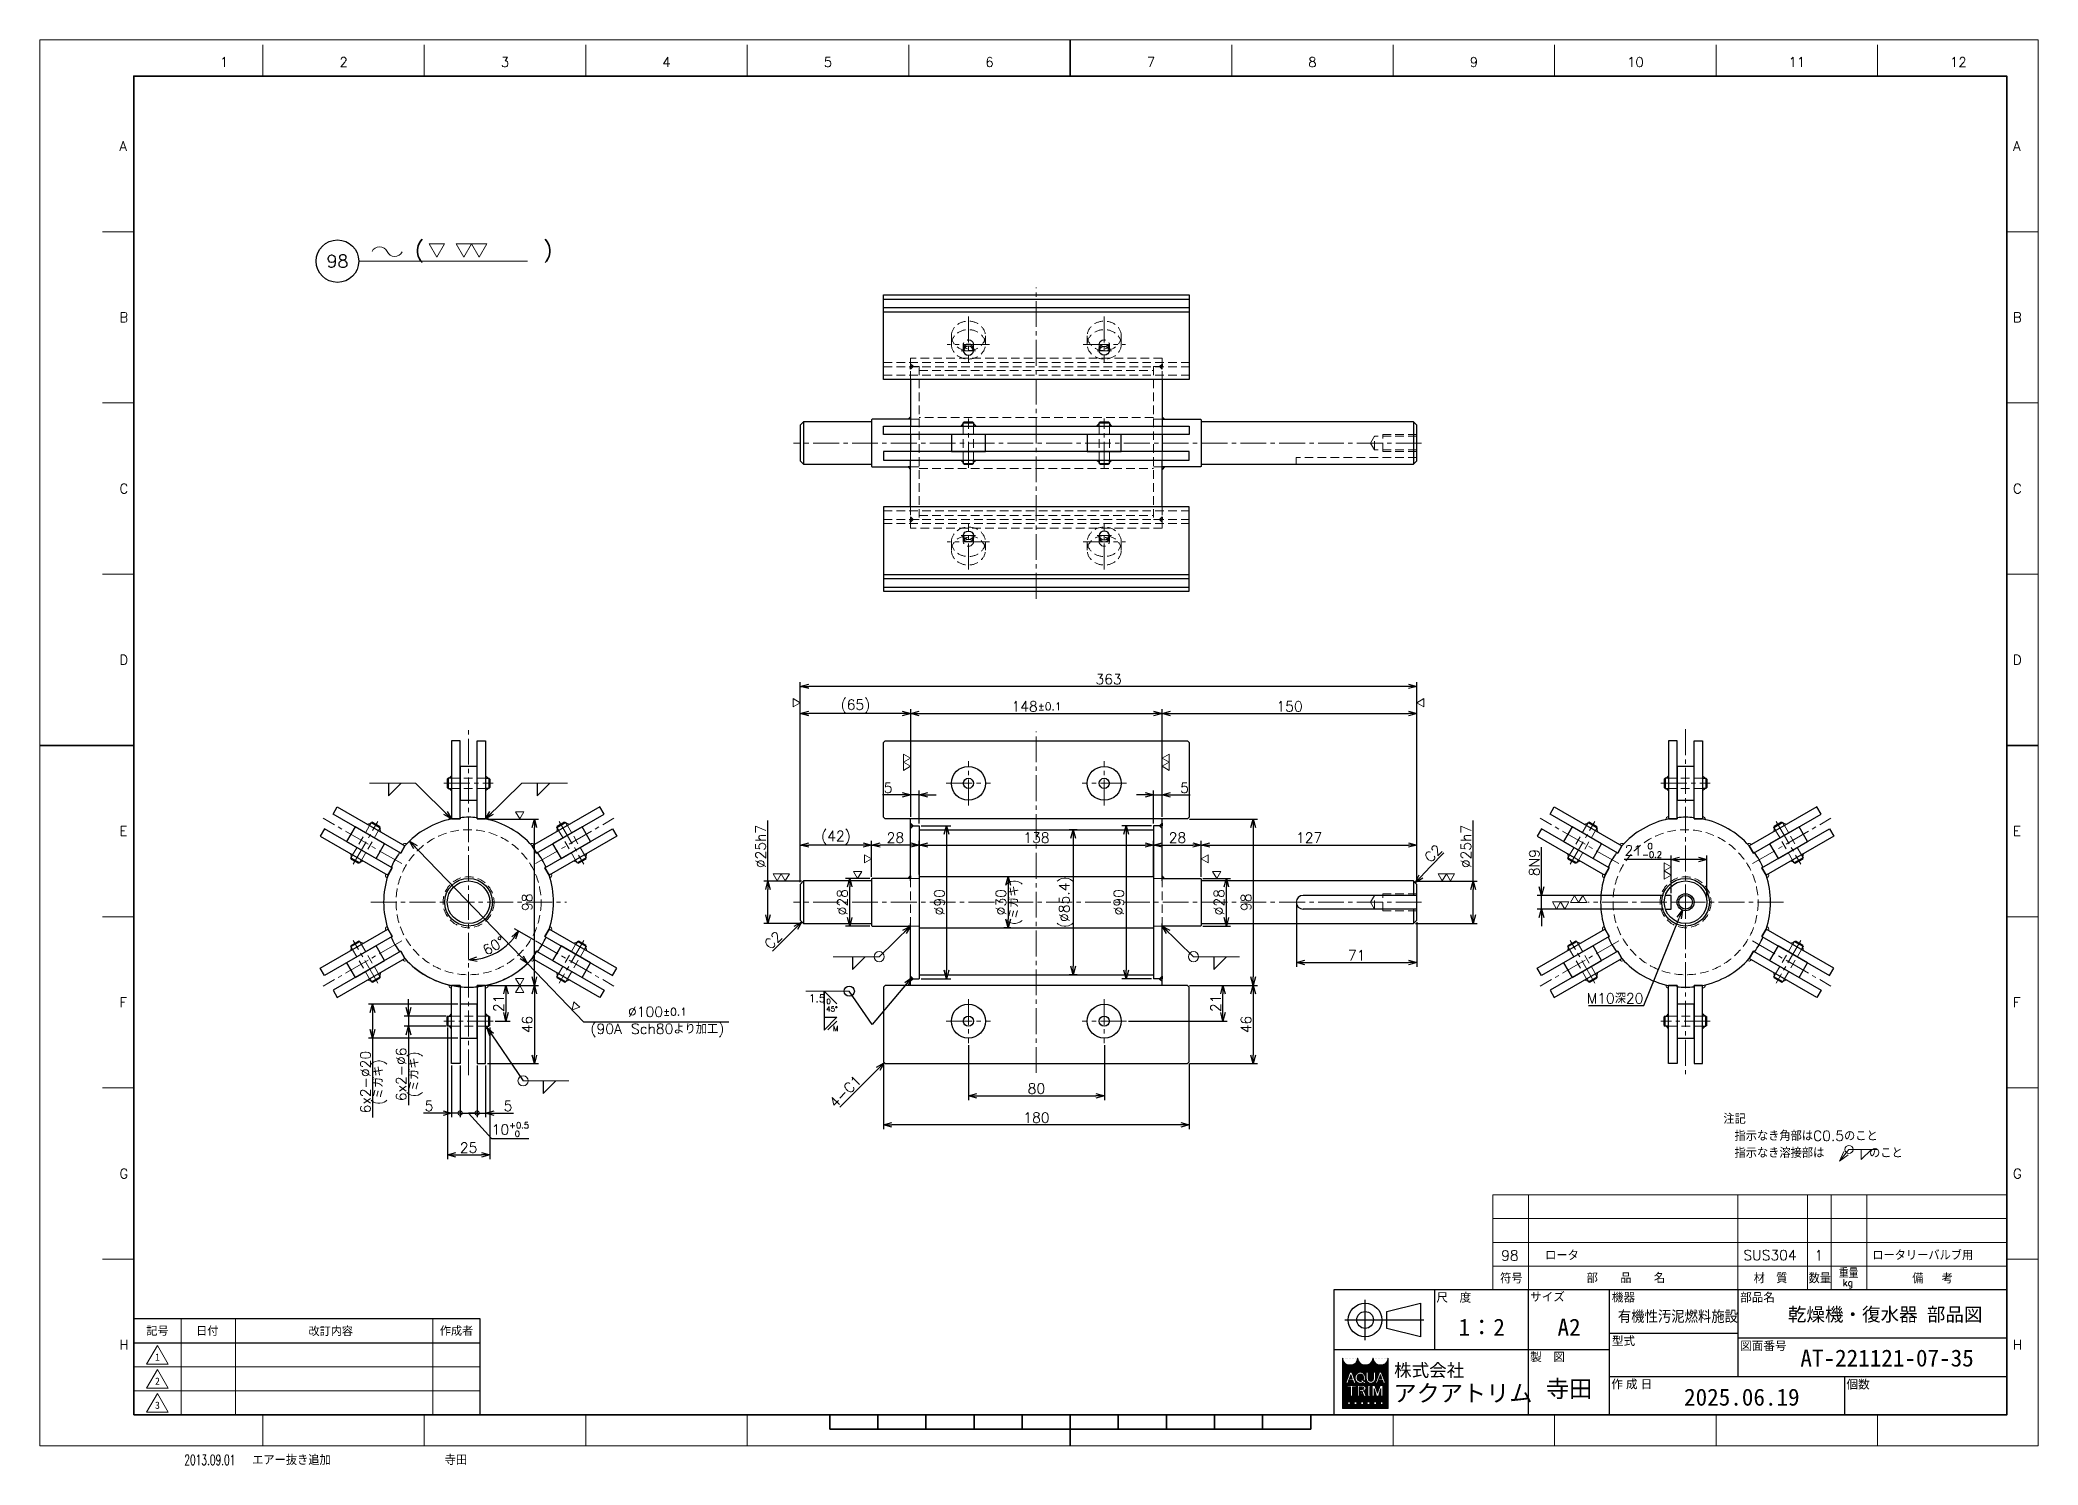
# Model space of a CAD drawing. Header units: millimetres. Extents: x 0 to 1176, y -11 to 828.
import ezdxf
from ezdxf.entities.mleader import LeaderData, LeaderLine
from ezdxf.enums import TextEntityAlignment as Align
from ezdxf.math import Vec2, Vec3

# ---------------------------------------------------------------- set-up
doc = ezdxf.new("R2010")
doc.units = ezdxf.units.MM
doc.header["$LTSCALE"] = 0.8
doc.header["$PDMODE"] = 99
doc.header["$PDSIZE"] = 1
doc.linetypes.add('CENTER2', pattern=[28.575, 19.05, -3.175, 3.175, -3.175])
doc.linetypes.add('HIDDEN', pattern=[9.525, 6.35, -3.175])
for name, color, linetype, lineweight in [('01_NORMAL', 7, 'Continuous', 25), ('04_HIDDEN', 2, 'HIDDEN', 13), ('05_CENTER', 4, 'CENTER2', 13), ('07_TEXT', 3, 'Continuous', 13), ('08_DIM', 3, 'Continuous', 13), ('90_FRAME', 5, 'Continuous', 35)]:
    doc.layers.add(name, color=color, linetype=linetype, lineweight=lineweight)
doc.layers.add('91_BLANK', color=5, linetype='Continuous', lineweight=0, plot=False)
doc.styles.add('KSS_TXT', font='txt.shx', dxfattribs={"bigfont": 'extfont2.shx'})
doc.styles.add('KSS_TXT_L', font='txt.shx', dxfattribs={"height": 3, "bigfont": 'extfont2.shx'})
doc.styles.add('MS_G', font='MS Gothic.ttf')
doc.styles.get("Standard").update_dxf_attribs({"font": 'txt.shx', "bigfont": 'extfont2.shx'})
doc.styles.add('表題用', font='MS PGothic.ttf')
doc.dimstyles.new('KSS_DIM', dxfattribs={"dimscale": 2, "dimtxt": 3, "dimasz": 2.5, "dimexe": 1.25, "dimexo": 0.625, "dimtad": 1, "dimdsep": 46, "dimtxsty": 'KSS_TXT', "dimblk": 'OPEN30', "dimcen": 0, "dimazin": 2, "dimtfac": 0.75, "dimtmove": 0, "dimatfit": 3, "dimldrblk": 'OPEN30', "dimfxl": 1.25, "dimtolj": 1, "dimarcsym": 0})
doc.dimstyles.new('KSS_DIM$3', dxfattribs={"dimscale": 2, "dimtxt": 3, "dimasz": 2.5, "dimexe": 1.25, "dimexo": 0.625, "dimtad": 1, "dimtih": 1, "dimtoh": 1, "dimdsep": 46, "dimtxsty": 'KSS_TXT', "dimblk": 'OPEN30', "dimcen": 0, "dimazin": 2, "dimtfac": 0.75, "dimtofl": 0, "dimtmove": 0, "dimatfit": 3, "dimldrblk": 'OPEN30', "dimfxl": 1.25, "dimtolj": 1, "dimarcsym": 0})

msp = doc.modelspace()

# ---------------------------------------------------------------- texts
at = {"layer": '07_TEXT', "style": 'KSS_TXT'}
msp.add_text('(        )', height=9, dxfattribs=at).set_placement((220.653, 699.675))
at = {"layer": '07_TEXT', "ltscale": 2, "insert": (990.823, 195.624), "char_height": 6, "attachment_point": 1}
msp.add_mtext_dynamic_manual_height_columns('注記\\P\u3000指示なき角部はC0.5のこと\\P\u3000指示なき溶接部は\u3000\u3000\u3000\u3000のこと\\P', width=141.14499, gutter_width=15, heights=[0], dxfattribs=at)
at = {"layer": '08_DIM'}
for s, height, p in [('1.5', 4.5, (452.617, 261.292)), ('45°', 3, (462.824, 255.814)), ('0', 3, (462.888, 260.232)), ('M', 3, (466.805, 244.247))]:
    msp.add_text(s, height=height, dxfattribs=at).set_placement(p)
at = {"layer": '08_DIM', "char_height": 6, "rotation": 45, "style": 'KSS_TXT_L'}
for s, insert, attachment_point in [('C2', (818.446, 343.002), 7), ('C2', (437.404, 299.332), 9), ('4-C1', (484.001, 214.43), 9)]:
    msp.add_mtext(s, dxfattribs=dict(at, insert=insert, attachment_point=attachment_point))
at = {"layer": '90_FRAME', "color": 0, "lineweight": 13, "style": 'KSS_TXT'}
for s, p in [('1', (108.455, 810.166)), ('2', (178.696, 810.166)), ('3', (273.741, 810.166)), ('4', (368.787, 810.166)), ('5', (463.832, 810.166)), ('6', (558.878, 810.166)), ('7', (653.923, 810.166)), ('8', (748.968, 810.166)), ('9', (844.014, 810.166)), ('10', (939.059, 810.166)), ('11', (1034.105, 810.166)), ('12', (1129.15, 810.166))]:
    msp.add_text(s, height=5.68, dxfattribs=at).set_placement(p, align=Align.BOTTOM_CENTER)
for s, p in [('A', (46.799, 765.268)), ('A', (1161.298, 765.268)), ('B', (46.799, 664.452)), ('B', (1161.298, 664.452)), ('C', (46.799, 563.636)), ('C', (1161.298, 563.636)), ('D', (46.799, 462.82)), ('D', (1161.298, 462.82)), ('E', (46.799, 362.004)), ('E', (1161.298, 362.004)), ('F', (46.799, 261.188)), ('F', (1161.298, 261.188)), ('G', (46.799, 160.372)), ('G', (1161.298, 160.372)), ('H', (46.799, 59.556)), ('H', (1161.298, 59.556))]:
    msp.add_text(s, height=5.68, dxfattribs=at).set_placement(p, align=Align.MIDDLE_LEFT)
at = {"layer": '90_FRAME', "color": 3, "lineweight": 13}
for s, p in [('98', (865.181, 112.111)), ('1', (1046.994, 112.212))]:
    msp.add_text(s, height=6, dxfattribs=at).set_placement(p, align=Align.MIDDLE_CENTER)
for s, height, p in [('ロータ', 6, (885.95, 109.266)), ('SUS304', 6, (1002.6, 109.345)), ('ロータリーバルブ用', 6, (1078.488, 109.345)), ('符号', 6, (859.472, 95.679)), ('部\u3000\u3000品\u3000\u3000名', 6, (910.337, 95.897)), ('材\u3000質', 6, (1008.714, 95.825)), ('数量', 6, (1041.001, 95.78)), ('重量', 5, (1058.839, 99.052)), ('kg', 4, (1061.049, 94.16)), ('備  考', 6, (1102.026, 95.679)), ('エアー抜き追加', 6, (124.937, -11.205)), ('寺田', 6, (238.21, -11.205))]:
    msp.add_text(s, height=height, dxfattribs=at).set_placement(p)
at = {"layer": '90_FRAME', "color": 0, "style": '表題用'}
for s, p in [('尺\u3000度', (821.936, 87.438)), ('サイズ', (877.093, 87.811)), ('機器', (925.213, 87.521)), ('部品名', (1000.737, 87.521)), ('型式', (925.213, 61.814)), ('図面番号', (1000.737, 58.985)), ('製\u3000図', (877.093, 52.454)), ('作 成 日', (924.868, 36.416)), ('個数', (1063.312, 36.278))]:
    msp.add_text(s, height=5, dxfattribs=at).set_placement(p, align=Align.MIDDLE_LEFT)
at = {"layer": '90_FRAME', "color": 0, "style": 'MS_G'}
msp.add_text('乾燥機・復水器 部品図', height=8, dxfattribs=at).set_placement((1086.069, 73.445), align=Align.CENTER)
at = {"layer": '90_FRAME', "color": 0, "style": '表題用'}
for s, p in [('記号', (69.161, 67.824)), ('日付', (98.474, 67.824)), ('作成者', (245.161, 67.824))]:
    msp.add_text(s, height=4.8, dxfattribs=at).set_placement(p, align=Align.MIDDLE_CENTER)
at = {"layer": '90_FRAME', "color": 0}
for s, height, style, p in [('改訂内容', 4.8, '表題用', (171.161, 67.824)), ('A2', 10, 'MS_G', (900.025, 69.945))]:
    msp.add_text(s, height=height, dxfattribs=dict(at, style=style)).set_placement(p, align=Align.MIDDLE)
at = {"layer": '90_FRAME', "color": 0, "style": 'MS_G', "width": 0.9}
msp.add_text('有機性汚泥燃料施設', height=6.4, dxfattribs=at).set_placement((928.735, 73.158))
at = {"layer": '90_FRAME', "color": 0, "lineweight": 13, "style": 'MS_G'}
for s, p in [('1', (69.161, 52.267)), ('2', (69.161, 38.124)), ('3', (69.161, 23.981))]:
    msp.add_text(s, height=4.243, dxfattribs=at).set_placement(p, align=Align.MIDDLE)
at = {"layer": '90_FRAME', "color": 4, "style": 'MS_G'}
msp.add_text('株式会社', height=7.5608, dxfattribs=at).set_placement((817.673, 44.572), align=Align.MIDDLE_CENTER)
at = {"layer": '90_FRAME', "color": 0, "style": 'MS_G'}
for s, p in [('AT-221121-07-35', (1036.167, 46.773)), ('2025.06.19', (967.689, 23.755))]:
    msp.add_text(s, height=10, dxfattribs=at).set_placement(p)
at = {"layer": '90_FRAME', "color": 4, "style": 'MS_G'}
msp.add_text('アクアトリム', height=10, dxfattribs=at).set_placement((796.63, 26.106))
at = {"layer": '90_FRAME', "color": 3, "lineweight": 13, "width": 0.65}
msp.add_text('2013.09.01', height=6, dxfattribs=at).set_placement((84.953, -11.205))
at = {"layer": '90_FRAME', "color": 0, "style": 'MS_G'}
for tag, p in [('1：2', (848.618, 69.945)), ('寺田', (900.025, 33.881))]:
    msp.add_attdef(tag, text='', height=10, dxfattribs=at).set_placement(p, align=Align.MIDDLE)

# ---------------------------------------------------------------- blocks, each defined once
blk = doc.blocks.new('AM_BALLOON1')
at = {"transparency": 16777216}
blk.add_circle((0, 0), 5, dxfattribs=at)
blk.add_attdef('B_NUMBER', text='', height=3, dxfattribs=at).set_placement((0, 0), align=Align.MIDDLE_CENTER)
blk = doc.blocks.new('_OPEN')
at = {"color": 0, "linetype": 'ByBlock'}
for p, q in [((-1, 0.17), (0, 0)), ((0, 0), (-1, -0.17)), ((0, 0), (-1, 0))]:
    blk.add_line(p, q, dxfattribs=at)
blk = doc.blocks.new('p1ba05')
for centre, start, end in [((-2.95, 0.29), 24.2276, 155.5758), ((0, 1.62), 204.2276, 335.5758)]:
    blk.add_arc(centre, 1.62, start, end)
blk = doc.blocks.new('p1ba01')
for p, q in [((0, 0), (-1.5, 2.6)), ((-1.5, 2.6), (1.5, 2.6)), ((1.5, 2.6), (0, 0))]:
    blk.add_line(p, q)
blk = doc.blocks.new('p1ba02')
for p, q in [((-1.5, 2.6), (1.5, 2.6)), ((0, 0), (-1.5, 2.6)), ((1.5, 2.6), (0, 0)), ((3, 0), (1.5, 2.6)), ((1.5, 2.6), (4.5, 2.6)), ((4.5, 2.6), (3, 0))]:
    blk.add_line(p, q)
blk = doc.blocks.new('M10Tz_1_1_1_1')
at = {"color": 0}
for radius in [5, 4]:
    blk.add_circle((0, 0), radius, dxfattribs=at)
at = {"layer": '05_CENTER'}
for p, q in [((8.3, 0), (-8.3, 0)), ((0, -8.3), (0, 8.3))]:
    blk.add_line(p, q, dxfattribs=at)
blk = doc.blocks.new('Weld-line')
blk.add_line((0, 0), (1, 0))
blk = doc.blocks.new('Weld10-s5')
blk.add_circle((0, 0), 2)
blk = doc.blocks.new('Weld10-a1')
for p, q in [((5, 0), (0, 5)), ((0, 5), (0, 0)), ((0, 0), (5, 0))]:
    blk.add_line(p, q)
at = {"width": 0.9}
blk.add_attdef('S', text='', height=2.8, dxfattribs=at).set_placement((-2, 1), align=Align.RIGHT)
blk.add_attdef('L', (8, 1), '', height=2.8, dxfattribs=at)
blk = doc.blocks.new('_Open30')
at = {"color": 0, "linetype": 'ByBlock', "lineweight": -2}
for p, q in [((-1, 0.27), (0, 0)), ((0, 0), (-1, -0.27)), ((0, 0), (-1, 0))]:
    blk.add_line(p, q, dxfattribs=at)
blk = doc.blocks.new('*D144')
at = {"layer": '08_DIM', "color": 0, "lineweight": -2, "transparency": 16777216}
for p, q in [((883.8, 329.1), (883.8, 352.6)), ((955.5, 324.1), (881.3, 324.1)), ((883.8, 316.1), (883.8, 324.1)), ((955.5, 316.1), (881.3, 316.1)), ((883.8, 311.1), (883.8, 306.1))]:
    blk.add_line(p, q, dxfattribs=at)
at = {"layer": 'Defpoints', "color": 0, "transparency": 16777216}
for p in [(883.8, 324.1), (956.7, 324.1), (956.7, 316.1)]:
    blk.add_point(p, dxfattribs=at)
at = {"layer": '08_DIM', "color": 0, "lineweight": -2, "transparency": 16777216, "xscale": 5, "yscale": 5, "zscale": 5}
for p, rotation in [((883.8, 324.1), 270), ((883.8, 316.1), 90)]:
    blk.add_blockref('_Open30', p, dxfattribs=dict(at, rotation=rotation))
at = {"layer": '08_DIM', "color": 0, "transparency": 16777216, "insert": (879.6, 343.4), "char_height": 6, "attachment_point": 5, "rotation": 90, "style": 'KSS_TXT'}
blk.add_mtext('\\A1;8N9', dxfattribs=at)
blk = doc.blocks.new('*D145')
at = {"layer": '08_DIM', "color": 0, "lineweight": -2, "transparency": 16777216}
for p, q in [((960.1, 345.2), (932.4, 345.2)), ((960.1, 325.4), (960.1, 347.7)), ((976.1, 345.2), (965.1, 345.2)), ((981.1, 321.4), (981.1, 347.7))]:
    blk.add_line(p, q, dxfattribs=at)
at = {"layer": 'Defpoints', "color": 0, "transparency": 16777216}
for p in [(960.1, 345.2), (960.1, 324.1), (981.1, 320.1)]:
    blk.add_point(p, dxfattribs=at)
at = {"layer": '08_DIM', "color": 0, "lineweight": -2, "transparency": 16777216, "xscale": 5, "yscale": 5, "zscale": 5, "rotation": 180}
blk.add_blockref('_Open30', (960.1, 345.2), dxfattribs=at)
at = {"layer": '08_DIM', "color": 0, "lineweight": -2, "transparency": 16777216, "xscale": 5, "yscale": 5, "zscale": 5}
blk.add_blockref('_Open30', (981.1, 345.2), dxfattribs=at)
at = {"layer": '08_DIM', "color": 0, "transparency": 16777216, "insert": (943.7, 350.6), "char_height": 6, "attachment_point": 5, "style": 'KSS_TXT'}
blk.add_mtext('\\A1;21{\\H3.600000;\\S 0^ -0.2;}', dxfattribs=at)
blk = doc.blocks.new('*D146')
at = {"layer": '08_DIM', "color": 0, "lineweight": -2, "transparency": 16777216}
for p, q in [((944.1, 259.3), (964.8, 310.8)), ((911.4, 259.3), (944.1, 259.3))]:
    blk.add_line(p, q, dxfattribs=at)
at = {"layer": 'Defpoints', "color": 0, "transparency": 16777216}
for p in [(970.4, 324.8), (966.7, 315.5)]:
    blk.add_point(p, dxfattribs=at)
at = {"layer": '08_DIM', "color": 0, "lineweight": -2, "transparency": 16777216, "xscale": 5, "yscale": 5, "zscale": 5, "rotation": 68.07701874587879}
blk.add_blockref('_Open30', (966.7, 315.5), dxfattribs=at)
at = {"layer": '08_DIM', "color": 0, "transparency": 16777216, "insert": (927.1, 263.5), "char_height": 6, "attachment_point": 5, "style": 'KSS_TXT'}
blk.add_mtext('\\A1;M10深20', dxfattribs=at)
blk = doc.blocks.new('*D147')
at = {"layer": '08_DIM', "color": 0, "lineweight": -2, "transparency": 16777216}
for p, q in [((546.5, 235.9), (546.5, 203.6)), ((626.5, 235.9), (626.5, 203.6)), ((551.5, 206.1), (621.5, 206.1))]:
    blk.add_line(p, q, dxfattribs=at)
at = {"layer": 'Defpoints', "color": 0, "transparency": 16777216}
for p in [(546.5, 237.1), (626.5, 237.1), (626.5, 206.1)]:
    blk.add_point(p, dxfattribs=at)
at = {"layer": '08_DIM', "color": 0, "lineweight": -2, "transparency": 16777216, "xscale": 5, "yscale": 5, "zscale": 5, "rotation": 180}
blk.add_blockref('_Open30', (546.5, 206.1), dxfattribs=at)
at = {"layer": '08_DIM', "color": 0, "lineweight": -2, "transparency": 16777216, "xscale": 5, "yscale": 5, "zscale": 5}
blk.add_blockref('_Open30', (626.5, 206.1), dxfattribs=at)
at = {"layer": '08_DIM', "color": 0, "transparency": 16777216, "insert": (586.5, 210.4), "char_height": 6, "attachment_point": 5, "style": 'KSS_TXT'}
blk.add_mtext('\\A1;80', dxfattribs=at)
blk = doc.blocks.new('*D148')
at = {"layer": '08_DIM', "color": 0, "lineweight": -2, "transparency": 16777216}
for p, q in [((496.5, 224.9), (496.5, 186.5)), ((676.5, 224.9), (676.5, 186.5)), ((671.5, 189), (501.5, 189))]:
    blk.add_line(p, q, dxfattribs=at)
at = {"layer": 'Defpoints', "color": 0, "transparency": 16777216}
for p in [(496.5, 226.1), (676.5, 226.1), (496.5, 189)]:
    blk.add_point(p, dxfattribs=at)
at = {"layer": '08_DIM', "color": 0, "lineweight": -2, "transparency": 16777216, "xscale": 5, "yscale": 5, "zscale": 5, "rotation": 180}
blk.add_blockref('_Open30', (496.5, 189), dxfattribs=at)
at = {"layer": '08_DIM', "color": 0, "lineweight": -2, "transparency": 16777216, "xscale": 5, "yscale": 5, "zscale": 5}
blk.add_blockref('_Open30', (676.5, 189), dxfattribs=at)
at = {"layer": '08_DIM', "color": 0, "transparency": 16777216, "insert": (586.5, 193.3), "char_height": 6, "attachment_point": 5, "style": 'KSS_TXT'}
blk.add_mtext('\\A1;180', dxfattribs=at)
blk = doc.blocks.new('*D149')
at = {"layer": '08_DIM', "color": 0, "lineweight": -2, "transparency": 16777216}
for p, q in [((676.7, 271.1), (698.8, 271.1)), ((696.3, 255.1), (696.3, 266.1)), ((640.7, 250.1), (698.8, 250.1))]:
    blk.add_line(p, q, dxfattribs=at)
at = {"layer": 'Defpoints', "color": 0, "transparency": 16777216}
for p in [(675.5, 271.1), (696.3, 271.1), (639.5, 250.1)]:
    blk.add_point(p, dxfattribs=at)
at = {"layer": '08_DIM', "color": 0, "lineweight": -2, "transparency": 16777216, "xscale": 5, "yscale": 5, "zscale": 5}
for p, rotation in [((696.3, 271.1), 90), ((696.3, 250.1), 270)]:
    blk.add_blockref('_Open30', p, dxfattribs=dict(at, rotation=rotation))
at = {"layer": '08_DIM', "color": 0, "transparency": 16777216, "insert": (692, 260.6), "char_height": 6, "attachment_point": 5, "rotation": 90, "style": 'KSS_TXT'}
blk.add_mtext('\\A1;21', dxfattribs=at)
blk = doc.blocks.new('*D150')
at = {"layer": '08_DIM', "color": 0, "lineweight": -2, "transparency": 16777216}
for p, q in [((676.7, 271.1), (716.6, 271.1)), ((714.1, 266.1), (714.1, 230.1)), ((676.7, 225.1), (716.6, 225.1))]:
    blk.add_line(p, q, dxfattribs=at)
at = {"layer": 'Defpoints', "color": 0, "transparency": 16777216}
for p in [(675.5, 271.1), (675.5, 225.1), (714.1, 225.1)]:
    blk.add_point(p, dxfattribs=at)
at = {"layer": '08_DIM', "color": 0, "lineweight": -2, "transparency": 16777216, "xscale": 5, "yscale": 5, "zscale": 5}
for p, rotation in [((714.1, 271.1), 90), ((714.1, 225.1), 270)]:
    blk.add_blockref('_Open30', p, dxfattribs=dict(at, rotation=rotation))
at = {"layer": '08_DIM', "color": 0, "transparency": 16777216, "insert": (709.9, 248.1), "char_height": 6, "attachment_point": 5, "rotation": 90, "style": 'KSS_TXT'}
blk.add_mtext('\\A1;46', dxfattribs=at)
blk = doc.blocks.new('*D151')
at = {"layer": '08_DIM', "color": 0, "lineweight": -2, "transparency": 16777216}
for p, q in [((610.4, 362.8), (605.7, 362.8)), ((608.2, 357.8), (608.2, 282.4)), ((610.4, 277.4), (605.7, 277.4))]:
    blk.add_line(p, q, dxfattribs=at)
at = {"layer": 'Defpoints', "color": 0, "transparency": 16777216}
for p in [(611.7, 362.8), (608.2, 277.4), (611.7, 277.4)]:
    blk.add_point(p, dxfattribs=at)
at = {"layer": '08_DIM', "color": 0, "lineweight": -2, "transparency": 16777216, "xscale": 5, "yscale": 5, "zscale": 5}
for p, rotation in [((608.2, 362.8), 90), ((608.2, 277.4), 270)]:
    blk.add_blockref('_Open30', p, dxfattribs=dict(at, rotation=rotation))
at = {"layer": '08_DIM', "color": 0, "transparency": 16777216, "insert": (603.9, 320.1), "char_height": 6, "attachment_point": 5, "rotation": 90, "style": 'KSS_TXT'}
blk.add_mtext('\\A1;(\\A1;%%c85.4)', dxfattribs=at)
blk = doc.blocks.new('*D152')
at = {"layer": '08_DIM', "color": 0, "lineweight": -2, "transparency": 16777216}
for p, q in [((571.5, 335.1), (567.4, 335.1)), ((569.9, 330.1), (569.9, 310.1)), ((571.5, 305.1), (567.4, 305.1))]:
    blk.add_line(p, q, dxfattribs=at)
at = {"layer": 'Defpoints', "color": 0, "transparency": 16777216}
for p in [(572.7, 335.1), (569.9, 305.1), (572.7, 305.1)]:
    blk.add_point(p, dxfattribs=at)
at = {"layer": '08_DIM', "color": 0, "lineweight": -2, "transparency": 16777216, "xscale": 5, "yscale": 5, "zscale": 5}
for p, rotation in [((569.9, 335.1), 90), ((569.9, 305.1), 270)]:
    blk.add_blockref('_Open30', p, dxfattribs=dict(at, rotation=rotation))
at = {"layer": '08_DIM', "color": 0, "transparency": 16777216, "char_height": 6, "attachment_point": 5, "rotation": 90, "style": 'KSS_TXT'}
for s, insert in [('\\A1;(ミガキ)', (574.1, 320.1)), ('\\A1;\\A1;%%c30', (565.6, 320.1))]:
    blk.add_mtext(s, dxfattribs=dict(at, insert=insert))
blk = doc.blocks.new('*D153')
at = {"layer": '08_DIM', "color": 0, "lineweight": -2, "transparency": 16777216}
for p, q in [((654.2, 365.1), (636.8, 365.1)), ((639.3, 360.1), (639.3, 280.1)), ((654.2, 275.1), (636.8, 275.1))]:
    blk.add_line(p, q, dxfattribs=at)
at = {"layer": 'Defpoints', "color": 0, "transparency": 16777216}
for p in [(655.5, 365.1), (639.3, 275.1), (655.5, 275.1)]:
    blk.add_point(p, dxfattribs=at)
at = {"layer": '08_DIM', "color": 0, "lineweight": -2, "transparency": 16777216, "xscale": 5, "yscale": 5, "zscale": 5}
for p, rotation in [((639.3, 365.1), 90), ((639.3, 275.1), 270)]:
    blk.add_blockref('_Open30', p, dxfattribs=dict(at, rotation=rotation))
at = {"layer": '08_DIM', "color": 0, "transparency": 16777216, "insert": (635, 320.1), "char_height": 6, "attachment_point": 5, "rotation": 90, "style": 'KSS_TXT'}
blk.add_mtext('\\A1;\\A1;%%c90', dxfattribs=at)
blk = doc.blocks.new('*D154')
at = {"layer": '08_DIM', "color": 0, "lineweight": -2, "transparency": 16777216}
for p, q in [((676.7, 369.1), (716.6, 369.1)), ((714.1, 364.1), (714.1, 276.1)), ((676.7, 271.1), (716.6, 271.1))]:
    blk.add_line(p, q, dxfattribs=at)
at = {"layer": 'Defpoints', "color": 0, "transparency": 16777216}
for p in [(675.5, 369.1), (675.5, 271.1), (714.1, 271.1)]:
    blk.add_point(p, dxfattribs=at)
at = {"layer": '08_DIM', "color": 0, "lineweight": -2, "transparency": 16777216, "xscale": 5, "yscale": 5, "zscale": 5}
for p, rotation in [((714.1, 369.1), 90), ((714.1, 271.1), 270)]:
    blk.add_blockref('_Open30', p, dxfattribs=dict(at, rotation=rotation))
at = {"layer": '08_DIM', "color": 0, "transparency": 16777216, "insert": (709.9, 320.1), "char_height": 6, "attachment_point": 5, "rotation": 90, "style": 'KSS_TXT'}
blk.add_mtext('\\A1;98', dxfattribs=at)
blk = doc.blocks.new('*D155')
at = {"layer": '08_DIM', "color": 0, "lineweight": -2, "transparency": 16777216}
for p, q in [((843.5, 332.6), (843.5, 368.2)), ((809.7, 332.6), (846, 332.6)), ((843.5, 312.6), (843.5, 327.6)), ((809.7, 307.6), (846, 307.6))]:
    blk.add_line(p, q, dxfattribs=at)
at = {"layer": 'Defpoints', "color": 0, "transparency": 16777216}
for p in [(808.5, 332.6), (843.5, 332.6), (808.5, 307.6)]:
    blk.add_point(p, dxfattribs=at)
at = {"layer": '08_DIM', "color": 0, "lineweight": -2, "transparency": 16777216, "xscale": 5, "yscale": 5, "zscale": 5}
for p, rotation in [((843.5, 332.6), 90), ((843.5, 307.6), 270)]:
    blk.add_blockref('_Open30', p, dxfattribs=dict(at, rotation=rotation))
at = {"layer": '08_DIM', "color": 0, "transparency": 16777216, "insert": (839.3, 352.9), "char_height": 6, "attachment_point": 5, "rotation": 90, "style": 'KSS_TXT'}
blk.add_mtext('\\A1;\\A1;%%c25h7', dxfattribs=at)
blk = doc.blocks.new('*D156')
at = {"layer": '08_DIM', "color": 0, "lineweight": -2, "transparency": 16777216}
for p, q in [((684.4, 334.1), (700.8, 334.1)), ((698.3, 311.1), (698.3, 329.1)), ((684.4, 306.1), (700.8, 306.1))]:
    blk.add_line(p, q, dxfattribs=at)
at = {"layer": 'Defpoints', "color": 0, "transparency": 16777216}
for p in [(683.2, 334.1), (698.3, 334.1), (683.2, 306.1)]:
    blk.add_point(p, dxfattribs=at)
at = {"layer": '08_DIM', "color": 0, "lineweight": -2, "transparency": 16777216, "xscale": 5, "yscale": 5, "zscale": 5}
for p, rotation in [((698.3, 334.1), 90), ((698.3, 306.1), 270)]:
    blk.add_blockref('_Open30', p, dxfattribs=dict(at, rotation=rotation))
at = {"layer": '08_DIM', "color": 0, "transparency": 16777216, "insert": (694, 320.1), "char_height": 6, "attachment_point": 5, "rotation": 90, "style": 'KSS_TXT'}
blk.add_mtext('\\A1;\\A1;%%c28', dxfattribs=at)
blk = doc.blocks.new('*D157')
at = {"layer": '08_DIM', "color": 0, "lineweight": -2, "transparency": 16777216}
for p, q in [((488.5, 334.1), (474.1, 334.1)), ((476.6, 311.1), (476.6, 329.1)), ((488.5, 306.1), (474.1, 306.1))]:
    blk.add_line(p, q, dxfattribs=at)
at = {"layer": 'Defpoints', "color": 0, "transparency": 16777216}
for p in [(476.6, 334.1), (489.8, 334.1), (489.8, 306.1)]:
    blk.add_point(p, dxfattribs=at)
at = {"layer": '08_DIM', "color": 0, "lineweight": -2, "transparency": 16777216, "xscale": 5, "yscale": 5, "zscale": 5}
for p, rotation in [((476.6, 334.1), 90), ((476.6, 306.1), 270)]:
    blk.add_blockref('_Open30', p, dxfattribs=dict(at, rotation=rotation))
at = {"layer": '08_DIM', "color": 0, "transparency": 16777216, "insert": (472.3, 320.1), "char_height": 6, "attachment_point": 5, "rotation": 90, "style": 'KSS_TXT'}
blk.add_mtext('\\A1;\\A1;%%c28', dxfattribs=at)
blk = doc.blocks.new('*D158')
at = {"layer": '08_DIM', "color": 0, "lineweight": -2, "transparency": 16777216}
for p, q in [((428.5, 332.6), (428.5, 368.2)), ((448.2, 332.6), (426, 332.6)), ((428.5, 312.6), (428.5, 327.6)), ((448.2, 307.6), (426, 307.6))]:
    blk.add_line(p, q, dxfattribs=at)
at = {"layer": 'Defpoints', "color": 0, "transparency": 16777216}
for p in [(428.5, 332.6), (449.5, 332.6), (449.5, 307.6)]:
    blk.add_point(p, dxfattribs=at)
at = {"layer": '08_DIM', "color": 0, "lineweight": -2, "transparency": 16777216, "xscale": 5, "yscale": 5, "zscale": 5}
for p, rotation in [((428.5, 332.6), 90), ((428.5, 307.6), 270)]:
    blk.add_blockref('_Open30', p, dxfattribs=dict(at, rotation=rotation))
at = {"layer": '08_DIM', "color": 0, "transparency": 16777216, "insert": (424.2, 352.9), "char_height": 6, "attachment_point": 5, "rotation": 90, "style": 'KSS_TXT'}
blk.add_mtext('\\A1;\\A1;%%c25h7', dxfattribs=at)
blk = doc.blocks.new('*D159')
at = {"layer": '08_DIM', "color": 0, "lineweight": -2, "transparency": 16777216}
for p, q in [((507.5, 383.3), (496, 383.3)), ((512.5, 370.4), (512.5, 385.8)), ((517.5, 383.3), (512.5, 383.3)), ((517.5, 366.4), (517.5, 385.8)), ((522.5, 383.3), (527.5, 383.3))]:
    blk.add_line(p, q, dxfattribs=at)
at = {"layer": 'Defpoints', "color": 0, "transparency": 16777216}
for p in [(512.5, 383.3), (512.5, 369.1), (517.5, 365.1)]:
    blk.add_point(p, dxfattribs=at)
at = {"layer": '08_DIM', "color": 0, "lineweight": -2, "transparency": 16777216, "xscale": 5, "yscale": 5, "zscale": 5}
blk.add_blockref('_Open30', (512.5, 383.3), dxfattribs=at)
at = {"layer": '08_DIM', "color": 0, "lineweight": -2, "transparency": 16777216, "xscale": 5, "yscale": 5, "zscale": 5, "rotation": 180}
blk.add_blockref('_Open30', (517.5, 383.3), dxfattribs=at)
at = {"layer": '08_DIM', "color": 0, "transparency": 16777216, "insert": (499.2, 387.5), "char_height": 6, "attachment_point": 5, "style": 'KSS_TXT'}
blk.add_mtext('\\A1;5', dxfattribs=at)
blk = doc.blocks.new('*D160')
at = {"layer": '08_DIM', "color": 0, "lineweight": -2, "transparency": 16777216}
for p, q in [((517.5, 336.4), (517.5, 356.3)), ((522.5, 353.8), (650.5, 353.8)), ((655.5, 336.4), (655.5, 356.3))]:
    blk.add_line(p, q, dxfattribs=at)
at = {"layer": 'Defpoints', "color": 0, "transparency": 16777216}
for p in [(655.5, 353.8), (517.5, 335.1), (655.5, 335.1)]:
    blk.add_point(p, dxfattribs=at)
at = {"layer": '08_DIM', "color": 0, "lineweight": -2, "transparency": 16777216, "xscale": 5, "yscale": 5, "zscale": 5, "rotation": 180}
blk.add_blockref('_Open30', (517.5, 353.8), dxfattribs=at)
at = {"layer": '08_DIM', "color": 0, "lineweight": -2, "transparency": 16777216, "xscale": 5, "yscale": 5, "zscale": 5}
blk.add_blockref('_Open30', (655.5, 353.8), dxfattribs=at)
at = {"layer": '08_DIM', "color": 0, "transparency": 16777216, "insert": (586.5, 358.1), "char_height": 6, "attachment_point": 5, "style": 'KSS_TXT'}
blk.add_mtext('\\A1;138', dxfattribs=at)
blk = doc.blocks.new('*D161')
at = {"layer": '08_DIM', "color": 0, "lineweight": -2, "transparency": 16777216}
for p, q in [((489.5, 335.1), (489.5, 356.3)), ((512.5, 353.8), (494.5, 353.8)), ((517.5, 336.4), (517.5, 356.3))]:
    blk.add_line(p, q, dxfattribs=at)
at = {"layer": 'Defpoints', "color": 0, "transparency": 16777216}
for p in [(489.5, 353.8), (489.5, 333.8), (517.5, 335.1)]:
    blk.add_point(p, dxfattribs=at)
at = {"layer": '08_DIM', "color": 0, "lineweight": -2, "transparency": 16777216, "xscale": 5, "yscale": 5, "zscale": 5, "rotation": 180}
blk.add_blockref('_Open30', (489.5, 353.8), dxfattribs=at)
at = {"layer": '08_DIM', "color": 0, "lineweight": -2, "transparency": 16777216, "xscale": 5, "yscale": 5, "zscale": 5}
blk.add_blockref('_Open30', (517.5, 353.8), dxfattribs=at)
at = {"layer": '08_DIM', "color": 0, "transparency": 16777216, "insert": (503.5, 358.1), "char_height": 6, "attachment_point": 5, "style": 'KSS_TXT'}
blk.add_mtext('\\A1;28', dxfattribs=at)
blk = doc.blocks.new('*D162')
at = {"layer": '08_DIM', "color": 0, "lineweight": -2, "transparency": 16777216}
for p, q in [((447.5, 331.9), (447.5, 356.3)), ((484.5, 353.8), (452.5, 353.8)), ((489.5, 335.1), (489.5, 356.3))]:
    blk.add_line(p, q, dxfattribs=at)
at = {"layer": 'Defpoints', "color": 0, "transparency": 16777216}
for p in [(447.5, 353.8), (447.5, 330.6), (489.5, 333.8)]:
    blk.add_point(p, dxfattribs=at)
at = {"layer": '08_DIM', "color": 0, "lineweight": -2, "transparency": 16777216, "xscale": 5, "yscale": 5, "zscale": 5, "rotation": 180}
blk.add_blockref('_Open30', (447.5, 353.8), dxfattribs=at)
at = {"layer": '08_DIM', "color": 0, "lineweight": -2, "transparency": 16777216, "xscale": 5, "yscale": 5, "zscale": 5}
blk.add_blockref('_Open30', (489.5, 353.8), dxfattribs=at)
at = {"layer": '08_DIM', "color": 0, "transparency": 16777216, "insert": (468.5, 358.1), "char_height": 6, "attachment_point": 5, "style": 'KSS_TXT'}
blk.add_mtext('\\A1;(42)', dxfattribs=at)
blk = doc.blocks.new('*D163')
at = {"layer": '08_DIM', "color": 0, "lineweight": -2, "transparency": 16777216}
for p, q in [((655.5, 335.4), (655.5, 356.3)), ((660.5, 353.8), (678.5, 353.8)), ((683.5, 335.1), (683.5, 356.3))]:
    blk.add_line(p, q, dxfattribs=at)
at = {"layer": 'Defpoints', "color": 0, "transparency": 16777216}
for p in [(683.5, 353.8), (655.5, 334.1), (683.5, 333.8)]:
    blk.add_point(p, dxfattribs=at)
at = {"layer": '08_DIM', "color": 0, "lineweight": -2, "transparency": 16777216, "xscale": 5, "yscale": 5, "zscale": 5, "rotation": 180}
blk.add_blockref('_Open30', (655.5, 353.8), dxfattribs=at)
at = {"layer": '08_DIM', "color": 0, "lineweight": -2, "transparency": 16777216, "xscale": 5, "yscale": 5, "zscale": 5}
blk.add_blockref('_Open30', (683.5, 353.8), dxfattribs=at)
at = {"layer": '08_DIM', "color": 0, "transparency": 16777216, "insert": (669.5, 358.1), "char_height": 6, "attachment_point": 5, "style": 'KSS_TXT'}
blk.add_mtext('\\A1;28', dxfattribs=at)
blk = doc.blocks.new('*D164')
at = {"layer": '08_DIM', "color": 0, "lineweight": -2, "transparency": 16777216}
for p, q in [((683.5, 335.1), (683.5, 356.3)), ((688.5, 353.8), (805.5, 353.8)), ((810.5, 331.9), (810.5, 356.3))]:
    blk.add_line(p, q, dxfattribs=at)
at = {"layer": 'Defpoints', "color": 0, "transparency": 16777216}
for p in [(810.5, 353.8), (683.5, 333.8), (810.5, 330.6)]:
    blk.add_point(p, dxfattribs=at)
at = {"layer": '08_DIM', "color": 0, "lineweight": -2, "transparency": 16777216, "xscale": 5, "yscale": 5, "zscale": 5, "rotation": 180}
blk.add_blockref('_Open30', (683.5, 353.8), dxfattribs=at)
at = {"layer": '08_DIM', "color": 0, "lineweight": -2, "transparency": 16777216, "xscale": 5, "yscale": 5, "zscale": 5}
blk.add_blockref('_Open30', (810.5, 353.8), dxfattribs=at)
at = {"layer": '08_DIM', "color": 0, "transparency": 16777216, "insert": (747, 358.1), "char_height": 6, "attachment_point": 5, "style": 'KSS_TXT'}
blk.add_mtext('\\A1;127', dxfattribs=at)
blk = doc.blocks.new('*D165')
at = {"layer": '08_DIM', "color": 0, "lineweight": -2, "transparency": 16777216}
for p, q in [((447.5, 331.9), (447.5, 449.7)), ((805.5, 447.2), (452.5, 447.2)), ((810.5, 331.9), (810.5, 449.7))]:
    blk.add_line(p, q, dxfattribs=at)
at = {"layer": 'Defpoints', "color": 0, "transparency": 16777216}
for p in [(447.5, 447.2), (447.5, 330.6), (810.5, 330.6)]:
    blk.add_point(p, dxfattribs=at)
at = {"layer": '08_DIM', "color": 0, "lineweight": -2, "transparency": 16777216, "xscale": 5, "yscale": 5, "zscale": 5, "rotation": 180}
blk.add_blockref('_Open30', (447.5, 447.2), dxfattribs=at)
at = {"layer": '08_DIM', "color": 0, "lineweight": -2, "transparency": 16777216, "xscale": 5, "yscale": 5, "zscale": 5}
blk.add_blockref('_Open30', (810.5, 447.2), dxfattribs=at)
at = {"layer": '08_DIM', "color": 0, "transparency": 16777216, "insert": (629, 451.4), "char_height": 6, "attachment_point": 5, "style": 'KSS_TXT'}
blk.add_mtext('\\A1;363', dxfattribs=at)
blk = doc.blocks.new('*D166')
at = {"layer": '08_DIM', "color": 0, "lineweight": -2, "transparency": 16777216}
for p, q in [((512.5, 370.4), (512.5, 433.7)), ((517.5, 431.2), (655.5, 431.2)), ((660.5, 370.4), (660.5, 433.7))]:
    blk.add_line(p, q, dxfattribs=at)
at = {"layer": 'Defpoints', "color": 0, "transparency": 16777216}
for p in [(660.5, 431.2), (512.5, 369.1), (660.5, 369.1)]:
    blk.add_point(p, dxfattribs=at)
at = {"layer": '08_DIM', "color": 0, "lineweight": -2, "transparency": 16777216, "xscale": 5, "yscale": 5, "zscale": 5, "rotation": 180}
blk.add_blockref('_Open30', (512.5, 431.2), dxfattribs=at)
at = {"layer": '08_DIM', "color": 0, "lineweight": -2, "transparency": 16777216, "xscale": 5, "yscale": 5, "zscale": 5}
blk.add_blockref('_Open30', (660.5, 431.2), dxfattribs=at)
at = {"layer": '08_DIM', "color": 0, "transparency": 16777216, "insert": (586.5, 435.4), "char_height": 6, "attachment_point": 5, "style": 'KSS_TXT'}
blk.add_mtext('\\A1;148{\\H4.500000;%%p0.1}', dxfattribs=at)
blk = doc.blocks.new('*D167')
at = {"layer": '08_DIM', "color": 0, "lineweight": -2, "transparency": 16777216}
for p, q in [((650.5, 383.3), (645.5, 383.3)), ((655.5, 366.4), (655.5, 385.8)), ((655.5, 383.3), (660.5, 383.3)), ((660.5, 370.4), (660.5, 385.8)), ((665.5, 383.3), (677, 383.3))]:
    blk.add_line(p, q, dxfattribs=at)
at = {"layer": 'Defpoints', "color": 0, "transparency": 16777216}
for p in [(660.5, 383.3), (655.5, 365.1), (660.5, 369.1)]:
    blk.add_point(p, dxfattribs=at)
at = {"layer": '08_DIM', "color": 0, "lineweight": -2, "transparency": 16777216, "xscale": 5, "yscale": 5, "zscale": 5}
blk.add_blockref('_Open30', (655.5, 383.3), dxfattribs=at)
at = {"layer": '08_DIM', "color": 0, "lineweight": -2, "transparency": 16777216, "xscale": 5, "yscale": 5, "zscale": 5, "rotation": 180}
blk.add_blockref('_Open30', (660.5, 383.3), dxfattribs=at)
at = {"layer": '08_DIM', "color": 0, "transparency": 16777216, "insert": (673.7, 387.5), "char_height": 6, "attachment_point": 5, "style": 'KSS_TXT'}
blk.add_mtext('\\A1;5', dxfattribs=at)
blk = doc.blocks.new('*D168')
at = {"layer": '08_DIM', "color": 0, "lineweight": -2, "transparency": 16777216}
for p, q in [((518.7, 365.1), (536.1, 365.1)), ((533.6, 360.1), (533.6, 280.1)), ((518.7, 275.1), (536.1, 275.1))]:
    blk.add_line(p, q, dxfattribs=at)
at = {"layer": 'Defpoints', "color": 0, "transparency": 16777216}
for p in [(517.5, 365.1), (517.5, 275.1), (533.6, 275.1)]:
    blk.add_point(p, dxfattribs=at)
at = {"layer": '08_DIM', "color": 0, "lineweight": -2, "transparency": 16777216, "xscale": 5, "yscale": 5, "zscale": 5}
for p, rotation in [((533.6, 365.1), 90), ((533.6, 275.1), 270)]:
    blk.add_blockref('_Open30', p, dxfattribs=dict(at, rotation=rotation))
at = {"layer": '08_DIM', "color": 0, "transparency": 16777216, "insert": (529.4, 320.1), "char_height": 6, "attachment_point": 5, "rotation": 90, "style": 'KSS_TXT'}
blk.add_mtext('\\A1;\\A1;%%c90', dxfattribs=at)
blk = doc.blocks.new('*D169')
at = {"layer": '08_DIM', "color": 0, "lineweight": -2, "transparency": 16777216}
for p, q in [((217.6, 356.1), (283.5, 287.7)), ((320.2, 249.6), (287, 284.1)), ((405.4, 249.6), (320.2, 249.6))]:
    blk.add_line(p, q, dxfattribs=at)
blk.add_arc((252.3, 320.1), 50, 229.9541, 316.8068, dxfattribs=at)
at = {"layer": 'Defpoints', "color": 0, "transparency": 16777216}
for p in [(217.6, 356.1), (287, 284.1)]:
    blk.add_point(p, dxfattribs=at)
at = {"layer": '08_DIM', "color": 0, "lineweight": -2, "transparency": 16777216, "xscale": 5, "yscale": 5, "zscale": 5}
for p, rotation in [((217.6, 356.1), 133.9417325120091), ((287, 284.1), 313.9417325120091)]:
    blk.add_blockref('_Open30', p, dxfattribs=dict(at, rotation=rotation))
at = {"layer": '08_DIM', "color": 0, "transparency": 16777216, "insert": (363.4, 249.6), "char_height": 6, "attachment_point": 5, "style": 'KSS_TXT'}
blk.add_mtext('\\A1;%%C100{\\H4.500000;%%p0.1}\\P(90A Sch80より加工)', dxfattribs=at)
blk = doc.blocks.new('_DotSmall')
at = {"color": 0, "linetype": 'ByBlock', "const_width": 0.5}
blk.add_lwpolyline([(-0.0625, 0, 1), (0.0625, 0, 1)], format="xyb", close=True, dxfattribs=at)
blk = doc.blocks.new('*D170')
at = {"layer": '08_DIM', "color": 0, "lineweight": -2, "transparency": 16777216}
for p, q in [((247.3, 223.9), (247.3, 193.5)), ((257.3, 223.9), (257.3, 193.5)), ((247.3, 196), (257.3, 196)), ((266, 180.8), (252.3, 196)), ((287.7, 180.8), (266, 180.8))]:
    blk.add_line(p, q, dxfattribs=at)
at = {"layer": 'Defpoints', "color": 0, "transparency": 16777216}
for p in [(247.3, 225.1), (257.3, 225.1), (257.3, 196)]:
    blk.add_point(p, dxfattribs=at)
at = {"layer": '08_DIM', "color": 0, "lineweight": -2, "transparency": 16777216, "xscale": 5, "yscale": 5, "zscale": 5, "rotation": 180}
blk.add_blockref('_DotSmall', (247.3, 196), dxfattribs=at)
at = {"layer": '08_DIM', "color": 0, "lineweight": -2, "transparency": 16777216, "xscale": 5, "yscale": 5, "zscale": 5}
blk.add_blockref('_DotSmall', (257.3, 196), dxfattribs=at)
at = {"layer": '08_DIM', "color": 0, "transparency": 16777216, "insert": (276.9, 186.3), "char_height": 6, "attachment_point": 5, "style": 'KSS_TXT'}
blk.add_mtext('\\A1;10{\\H3.600000;\\S+0.5^  0;}', dxfattribs=at)
blk = doc.blocks.new('*D171')
at = {"layer": '08_DIM', "color": 0, "lineweight": -2, "transparency": 16777216}
for p, q in [((257.3, 223.9), (257.3, 193.5)), ((262.3, 223.9), (262.3, 193.5)), ((257.3, 196), (252.3, 196)), ((257.3, 196), (262.3, 196)), ((267.3, 196), (278.8, 196))]:
    blk.add_line(p, q, dxfattribs=at)
at = {"layer": 'Defpoints', "color": 0, "transparency": 16777216}
for p in [(257.3, 225.1), (262.3, 225.1), (262.3, 196)]:
    blk.add_point(p, dxfattribs=at)
at = {"layer": '08_DIM', "color": 0, "lineweight": -2, "transparency": 16777216, "xscale": 5, "yscale": 5, "zscale": 5, "rotation": 180}
blk.add_blockref('_Open30', (262.3, 196), dxfattribs=at)
at = {"layer": '08_DIM', "color": 0, "transparency": 16777216, "insert": (275.5, 200.2), "char_height": 6, "attachment_point": 5, "style": 'KSS_TXT'}
blk.add_mtext('\\A1;5', dxfattribs=at)
blk = doc.blocks.new('_None')
blk = doc.blocks.new('*D172')
at = {"layer": '08_DIM', "color": 0, "lineweight": -2, "transparency": 16777216}
for p, q in [((263.5, 271.1), (293.5, 271.1)), ((291, 266.1), (291, 230.1)), ((263.5, 225.1), (293.5, 225.1))]:
    blk.add_line(p, q, dxfattribs=at)
at = {"layer": 'Defpoints', "color": 0, "transparency": 16777216}
for p in [(262.2, 271.1), (262.3, 225.1), (291, 225.1)]:
    blk.add_point(p, dxfattribs=at)
at = {"layer": '08_DIM', "color": 0, "lineweight": -2, "transparency": 16777216, "xscale": 5, "yscale": 5, "zscale": 5}
for p, rotation in [((291, 271.1), 90), ((291, 225.1), 270)]:
    blk.add_blockref('_Open30', p, dxfattribs=dict(at, rotation=rotation))
at = {"layer": '08_DIM', "color": 0, "transparency": 16777216, "insert": (286.8, 248.1), "char_height": 6, "attachment_point": 5, "rotation": 90, "style": 'KSS_TXT'}
blk.add_mtext('\\A1;46', dxfattribs=at)
blk = doc.blocks.new('*D173')
at = {"layer": '08_DIM', "color": 0, "lineweight": -2, "transparency": 16777216}
for p, q in [((216.9, 258.1), (216.9, 263.1)), ((239, 253.1), (214.4, 253.1)), ((239, 247.1), (214.4, 247.1)), ((216.9, 253.1), (216.9, 247.1)), ((216.9, 242.1), (216.9, 200.6))]:
    blk.add_line(p, q, dxfattribs=at)
at = {"layer": 'Defpoints', "color": 0, "transparency": 16777216}
for p in [(216.9, 247.1), (240.3, 253.1), (240.3, 247.1)]:
    blk.add_point(p, dxfattribs=at)
at = {"layer": '08_DIM', "color": 0, "lineweight": -2, "transparency": 16777216, "xscale": 5, "yscale": 5, "zscale": 5}
for p, rotation in [((216.9, 253.1), 270), ((216.9, 247.1), 90)]:
    blk.add_blockref('_Open30', p, dxfattribs=dict(at, rotation=rotation))
at = {"layer": '08_DIM', "color": 0, "transparency": 16777216, "char_height": 6, "attachment_point": 5, "rotation": 90, "style": 'KSS_TXT'}
for s, insert in [('\\A1;6x2-\\A1;%%c6', (212.6, 218.8)), ('\\A1;(ミガキ)', (221.1, 218.8))]:
    blk.add_mtext(s, dxfattribs=dict(at, insert=insert))
blk = doc.blocks.new('*D174')
at = {"layer": '08_DIM', "color": 0, "lineweight": -2, "transparency": 16777216}
for p, q in [((246, 260.1), (193.3, 260.1)), ((195.8, 255.1), (195.8, 245.1)), ((246, 240.1), (193.3, 240.1)), ((195.8, 240.1), (195.8, 193.3))]:
    blk.add_line(p, q, dxfattribs=at)
at = {"layer": 'Defpoints', "color": 0, "transparency": 16777216}
for p in [(247.3, 260.1), (195.8, 240.1), (247.3, 240.1)]:
    blk.add_point(p, dxfattribs=at)
at = {"layer": '08_DIM', "color": 0, "lineweight": -2, "transparency": 16777216, "xscale": 5, "yscale": 5, "zscale": 5}
for p, rotation in [((195.8, 260.1), 90), ((195.8, 240.1), 270)]:
    blk.add_blockref('_Open30', p, dxfattribs=dict(at, rotation=rotation))
at = {"layer": '08_DIM', "color": 0, "transparency": 16777216, "char_height": 6, "attachment_point": 5, "rotation": 90, "style": 'KSS_TXT'}
for s, insert in [('\\A1;6x2-\\A1;%%c20', (191.6, 214.2)), ('\\A1;(ミガキ)', (200.1, 214.2))]:
    blk.add_mtext(s, dxfattribs=dict(at, insert=insert))
blk = doc.blocks.new('*D175')
at = {"layer": '08_DIM', "color": 0, "lineweight": -2, "transparency": 16777216}
for p, q in [((263.5, 369.1), (293.5, 369.1)), ((291, 276.1), (291, 364.1)), ((263.5, 271.1), (293.5, 271.1))]:
    blk.add_line(p, q, dxfattribs=at)
at = {"layer": 'Defpoints', "color": 0, "transparency": 16777216}
for p in [(262.2, 369.1), (291, 369.1), (262.2, 271.1)]:
    blk.add_point(p, dxfattribs=at)
at = {"layer": '08_DIM', "color": 0, "lineweight": -2, "transparency": 16777216, "xscale": 5, "yscale": 5, "zscale": 5}
for p, rotation in [((291, 369.1), 90), ((291, 271.1), 270)]:
    blk.add_blockref('_Open30', p, dxfattribs=dict(at, rotation=rotation))
at = {"layer": '08_DIM', "color": 0, "transparency": 16777216, "insert": (286.8, 320.1), "char_height": 6, "attachment_point": 5, "rotation": 90, "style": 'KSS_TXT'}
blk.add_mtext('\\A1;98', dxfattribs=at)
blk = doc.blocks.new('*D176')
at = {"layer": '08_DIM', "color": 0, "lineweight": -2, "transparency": 16777216}
for p, q in [((263.5, 271.1), (276.8, 271.1)), ((274.3, 266.1), (274.3, 255.1)), ((268, 250.1), (276.8, 250.1))]:
    blk.add_line(p, q, dxfattribs=at)
at = {"layer": 'Defpoints', "color": 0, "transparency": 16777216}
for p in [(262.2, 271.1), (266.8, 250.1), (274.3, 250.1)]:
    blk.add_point(p, dxfattribs=at)
at = {"layer": '08_DIM', "color": 0, "lineweight": -2, "transparency": 16777216, "xscale": 5, "yscale": 5, "zscale": 5}
for p, rotation in [((274.3, 271.1), 90), ((274.3, 250.1), 270)]:
    blk.add_blockref('_Open30', p, dxfattribs=dict(at, rotation=rotation))
at = {"layer": '08_DIM', "color": 0, "transparency": 16777216, "insert": (270, 260.6), "char_height": 6, "attachment_point": 5, "rotation": 90, "style": 'KSS_TXT'}
blk.add_mtext('\\A1;21', dxfattribs=at)
blk = doc.blocks.new('*D193')
at = {"layer": '08_DIM', "color": 0, "lineweight": -2, "transparency": 16777216}
for p, q in [((242.3, 223.9), (242.3, 193.5)), ((247.3, 223.9), (247.3, 193.5)), ((237.3, 196), (225.8, 196)), ((247.3, 196), (242.3, 196)), ((247.3, 196), (252.3, 196))]:
    blk.add_line(p, q, dxfattribs=at)
at = {"layer": 'Defpoints', "color": 0, "transparency": 16777216}
for p in [(242.3, 225.1), (247.3, 225.1), (242.3, 196)]:
    blk.add_point(p, dxfattribs=at)
at = {"layer": '08_DIM', "color": 0, "lineweight": -2, "transparency": 16777216, "xscale": 5, "yscale": 5, "zscale": 5}
blk.add_blockref('_Open30', (242.3, 196), dxfattribs=at)
at = {"layer": '08_DIM', "color": 0, "transparency": 16777216, "insert": (229, 200.2), "char_height": 6, "attachment_point": 5, "style": 'KSS_TXT'}
blk.add_mtext('\\A1;5', dxfattribs=at)
blk = doc.blocks.new('*D194')
at = {"layer": '08_DIM', "color": 0, "lineweight": -2, "transparency": 16777216}
for p, q in [((739.5, 318.9), (739.5, 282.1)), ((810.5, 308.4), (810.5, 282.1)), ((744.5, 284.6), (805.5, 284.6))]:
    blk.add_line(p, q, dxfattribs=at)
at = {"layer": 'Defpoints', "color": 0, "transparency": 16777216}
for p in [(739.5, 320.1), (810.5, 309.6), (810.5, 284.6)]:
    blk.add_point(p, dxfattribs=at)
at = {"layer": '08_DIM', "color": 0, "lineweight": -2, "transparency": 16777216, "xscale": 5, "yscale": 5, "zscale": 5, "rotation": 180}
blk.add_blockref('_Open30', (739.5, 284.6), dxfattribs=at)
at = {"layer": '08_DIM', "color": 0, "lineweight": -2, "transparency": 16777216, "xscale": 5, "yscale": 5, "zscale": 5}
blk.add_blockref('_Open30', (810.5, 284.6), dxfattribs=at)
at = {"layer": '08_DIM', "color": 0, "transparency": 16777216, "insert": (775, 288.8), "char_height": 6, "attachment_point": 5, "style": 'KSS_TXT'}
blk.add_mtext('\\A1;71', dxfattribs=at)
blk = doc.blocks.new('*D195')
at = {"layer": '08_DIM', "color": 0, "lineweight": -2, "transparency": 16777216}
for p, q in [((239.8, 246.4), (239.8, 168.9)), ((264.8, 246.4), (264.8, 168.9)), ((244.8, 171.4), (259.8, 171.4))]:
    blk.add_line(p, q, dxfattribs=at)
at = {"layer": 'Defpoints', "color": 0, "transparency": 16777216}
for p in [(239.8, 247.6), (264.8, 247.6), (264.8, 171.4)]:
    blk.add_point(p, dxfattribs=at)
at = {"layer": '08_DIM', "color": 0, "lineweight": -2, "transparency": 16777216, "xscale": 5, "yscale": 5, "zscale": 5, "rotation": 180}
blk.add_blockref('_Open30', (239.8, 171.4), dxfattribs=at)
at = {"layer": '08_DIM', "color": 0, "lineweight": -2, "transparency": 16777216, "xscale": 5, "yscale": 5, "zscale": 5}
blk.add_blockref('_Open30', (264.8, 171.4), dxfattribs=at)
at = {"layer": '08_DIM', "color": 0, "transparency": 16777216, "insert": (252.3, 175.6), "char_height": 6, "attachment_point": 5, "style": 'KSS_TXT'}
blk.add_mtext('\\A1;25', dxfattribs=at)
blk = doc.blocks.new('*D196')
at = {"layer": '08_DIM', "color": 0, "lineweight": -2, "transparency": 16777216}
for p, q in [((447.5, 331.9), (447.5, 433.7)), ((507.5, 431.2), (452.5, 431.2)), ((512.5, 370.4), (512.5, 433.7))]:
    blk.add_line(p, q, dxfattribs=at)
at = {"layer": 'Defpoints', "color": 0, "transparency": 16777216}
for p in [(447.5, 431.2), (512.5, 369.1), (447.5, 330.6)]:
    blk.add_point(p, dxfattribs=at)
at = {"layer": '08_DIM', "color": 0, "lineweight": -2, "transparency": 16777216, "xscale": 5, "yscale": 5, "zscale": 5, "rotation": 180}
blk.add_blockref('_Open30', (447.5, 431.2), dxfattribs=at)
at = {"layer": '08_DIM', "color": 0, "lineweight": -2, "transparency": 16777216, "xscale": 5, "yscale": 5, "zscale": 5}
blk.add_blockref('_Open30', (512.5, 431.2), dxfattribs=at)
at = {"layer": '08_DIM', "color": 0, "transparency": 16777216, "insert": (480, 435.4), "char_height": 6, "attachment_point": 5, "style": 'KSS_TXT'}
blk.add_mtext('\\A1;(65)', dxfattribs=at)
blk = doc.blocks.new('*D197')
at = {"layer": '08_DIM', "color": 0, "lineweight": -2, "transparency": 16777216}
for p, q in [((660.5, 370.4), (660.5, 433.7)), ((665.5, 431.2), (805.5, 431.2)), ((810.5, 331.9), (810.5, 433.7))]:
    blk.add_line(p, q, dxfattribs=at)
at = {"layer": 'Defpoints', "color": 0, "transparency": 16777216}
for p in [(810.5, 431.2), (660.5, 369.1), (810.5, 330.6)]:
    blk.add_point(p, dxfattribs=at)
at = {"layer": '08_DIM', "color": 0, "lineweight": -2, "transparency": 16777216, "xscale": 5, "yscale": 5, "zscale": 5, "rotation": 180}
blk.add_blockref('_Open30', (660.5, 431.2), dxfattribs=at)
at = {"layer": '08_DIM', "color": 0, "lineweight": -2, "transparency": 16777216, "xscale": 5, "yscale": 5, "zscale": 5}
blk.add_blockref('_Open30', (810.5, 431.2), dxfattribs=at)
at = {"layer": '08_DIM', "color": 0, "transparency": 16777216, "insert": (735.5, 435.4), "char_height": 6, "attachment_point": 5, "style": 'KSS_TXT'}
blk.add_mtext('\\A1;150', dxfattribs=at)
blk = doc.blocks.new('*D198')
at = {"layer": '08_DIM', "color": 0, "lineweight": -2, "transparency": 16777216}
blk.add_line((290.6, 298), (279.4, 304.4), dxfattribs=at)
blk.add_arc((252.3, 320.1), 33.9, 278.4661, 321.5339, dxfattribs=at)
at = {"layer": 'Defpoints', "color": 0, "transparency": 16777216}
for p in [(252.3, 422), (291.6, 297.4), (263.9, 288.3), (337.8, 270.7), (252.3, 218.2)]:
    blk.add_point(p, dxfattribs=at)
at = {"layer": '08_DIM', "color": 0, "lineweight": -2, "transparency": 16777216, "xscale": 5, "yscale": 5, "zscale": 5}
for p, rotation in [((281.6, 303.2), 55.76694452218385), ((252.3, 286.2), 184.2330554778155)]:
    blk.add_blockref('_Open30', p, dxfattribs=dict(at, rotation=rotation))
at = {"layer": '08_DIM', "color": 0, "transparency": 16777216, "insert": (267.1, 294.5), "char_height": 6, "attachment_point": 5, "rotation": 30, "style": 'KSS_TXT'}
blk.add_mtext('\\A1;60%%d', dxfattribs=at)
blk = doc.blocks.new('Jis_w20130906110600')
blk.add_blockref('Weld10-s5', (0, 0))
at = {"xscale": -1, "rotation": 180}
blk.add_blockref('Weld10-a1', (6, 0), dxfattribs=at)
at = {"layer": '08_DIM', "xscale": 14, "yscale": 14, "zscale": 14}
blk.add_blockref('Weld-line', (0, 0), dxfattribs=at)
at = {"style": 'KSS_TXT', "flags": 1}
blk.add_attdef('JISINFO', (0, 0), '', height=3, dxfattribs=at)
at = {"layer": '08_DIM'}
blk.add_leader([(-4.63, -5.77), (0, 0)], dimstyle='KSS_DIM', dxfattribs=at)

# ---------------------------------------------------------------- dimensions: what is measured, and where the dimension line sits
at = {"layer": '08_DIM'}
for base, p1, p2, picture, middle in [((447.452, 447.186), (810.452, 330.612), (447.452, 330.612), '*D165', (628.952, 451.436)), ((810.452, 431.159), (660.452, 369.112), (810.452, 330.612), '*D197', (735.452, 435.413)), ((512.452, 383.266), (517.452, 365.112), (512.452, 369.112), '*D159', (499.202, 387.521)), ((489.452, 353.847), (517.452, 335.112), (489.452, 333.812), '*D161', (503.452, 358.097)), ((655.452, 353.847), (517.452, 335.112), (655.452, 335.112), '*D160', (586.452, 358.097)), ((683.452, 353.847), (655.452, 334.112), (683.452, 333.812), '*D163', (669.452, 358.097)), ((810.452, 353.847), (683.452, 333.812), (810.452, 330.612), '*D164', (746.952, 358.097)), ((810.452, 284.574), (739.452, 320.112), (810.452, 309.612), '*D194', (774.952, 288.824)), ((264.772, 171.379), (239.772, 247.613), (264.772, 247.613), '*D195', (252.272, 175.633)), ((626.452, 206.127), (546.452, 237.112), (626.452, 237.112), '*D147', (586.452, 210.377)), ((496.452, 189), (676.452, 226.112), (496.452, 226.112), '*D148', (586.452, 193.25))]:
    dim = msp.add_linear_dim(base=base, p1=p1, p2=p2, dimstyle='KSS_DIM', dxfattribs=at)
    dim.commit()
    dim.dimension.update_dxf_attribs({"geometry": picture, "text_midpoint": middle})
for base, p1, picture, middle in [((447.452, 431.159), (512.452, 369.112), '*D196', (479.952, 435.413)), ((447.452, 353.847), (489.452, 333.812), '*D162', (468.452, 358.097))]:
    dim = msp.add_linear_dim(base=base, p1=p1, p2=(447.452, 330.612), text='(<>)', dimstyle='KSS_DIM', dxfattribs=at)
    dim.commit()
    dim.dimension.update_dxf_attribs({"geometry": picture, "text_midpoint": middle})
for base, p1, p2, override, picture, middle in [((660.452, 431.159), (512.452, 369.112), (660.452, 369.112), {"dimtol": 1, "dimlim": 0, "dimtp": 0.1, "dimtm": 0.1}, '*D166', (586.452, 435.409)), ((262.272, 195.976), (257.272, 225.113), (262.272, 225.113), {"dimblk1": 'None', "dimblk2": 'Open30', "dimsah": 1}, '*D171', (275.522, 200.23))]:
    dim = msp.add_linear_dim(base=base, p1=p1, p2=p2, dimstyle='KSS_DIM', override=override, dxfattribs=at)
    dim.commit()
    dim.dimension.update_dxf_attribs({"geometry": picture, "text_midpoint": middle})
dim = msp.add_angular_dim_2l(base=(263.855, 288.286), line1=((252.272, 218.224), (252.272, 422.001)), line2=((291.636, 297.386), (337.827, 270.717)), dimstyle='KSS_DIM', dxfattribs=at)
dim.commit()
dim.dimension.update_dxf_attribs({"geometry": '*D198', "text_midpoint": (267.081, 294.462)})
for base, p1, p2, angle, picture, middle in [((660.452, 383.266), (655.452, 365.112), (660.452, 369.112), 180, '*D167', (673.702, 387.521)), ((291.035, 369.113), (262.221, 271.113), (262.221, 369.113), 270, '*D175', (286.785, 320.113)), ((714.112, 271.112), (675.452, 369.112), (675.452, 271.112), 90, '*D154', (709.862, 320.112)), ((291.035, 225.113), (262.221, 271.113), (262.272, 225.113), 270, '*D172', (286.785, 248.113)), ((274.251, 250.113), (262.221, 271.113), (266.779, 250.113), 270, '*D176', (270.001, 260.613)), ((696.286, 271.112), (639.452, 250.112), (675.452, 271.112), 270, '*D149', (692.036, 260.612)), ((714.112, 225.112), (675.452, 271.112), (675.452, 225.112), 270, '*D150', (709.862, 248.112))]:
    dim = msp.add_linear_dim(base=base, p1=p1, p2=p2, angle=angle, dimstyle='KSS_DIM', dxfattribs=at)
    dim.commit()
    dim.dimension.update_dxf_attribs({"geometry": picture, "text_midpoint": middle})
for base, p1, p2, angle, text, picture, middle in [((428.471, 332.612), (449.452, 307.612), (449.452, 332.612), 90, '\\A1;%%c<>h7', '*D158', (424.216, 352.883)), ((533.65, 275.112), (517.452, 365.112), (517.452, 275.112), 90, '\\A1;%%c<>', '*D168', (529.4, 320.112)), ((639.253, 275.112), (655.452, 365.112), (655.452, 275.112), 90, '\\A1;%%c<>', '*D153', (635.003, 320.112)), ((843.516, 332.612), (808.452, 307.612), (808.452, 332.612), 270, '\\A1;%%c<>h7', '*D155', (839.262, 352.883)), ((608.183, 277.412), (611.698, 362.812), (611.698, 277.412), 90, '(\\A1;%%c<>)', '*D151', (603.929, 320.112)), ((883.803, 324.113), (956.732, 316.113), (956.732, 324.113), 270, '<>N9', '*D144', (879.553, 343.364)), ((476.565, 334.112), (489.752, 306.112), (489.752, 334.112), 90, '\\A1;%%c<>', '*D157', (472.315, 320.112)), ((698.295, 334.112), (683.152, 306.112), (683.152, 334.112), 90, '\\A1;%%c<>', '*D156', (694.045, 320.112))]:
    dim = msp.add_linear_dim(base=base, p1=p1, p2=p2, angle=angle, text=text, dimstyle='KSS_DIM', dxfattribs=at)
    dim.commit()
    dim.dimension.update_dxf_attribs({"geometry": picture, "text_midpoint": middle})
dim = msp.add_diameter_dim_2p(p1=(217.575, 356.115), p2=(286.968, 284.11), dimstyle='KSS_DIM$3', override={"dimpost": '%%C<>\\X(90A Sch80より加工)', "dimtol": 1, "dimlim": 0, "dimtp": 0.1, "dimtm": 0.1, "dimtix": 1, "dimatfit": 2}, dxfattribs=at)
dim.commit()
dim.dimension.update_dxf_attribs({"geometry": '*D169', "text_midpoint": (363.443, 249.584), "dimtype": 163})
for base, p1, p2, override, picture, middle in [((960.075, 345.191), (981.075, 320.113), (960.075, 324.113), {"dimtol": 1, "dimlim": 0, "dimtm": 0.2, "dimtfac": 0.6}, '*D145', (943.725, 350.641)), ((242.272, 195.976), (247.272, 225.113), (242.272, 225.113), {"dimblk1": 'None', "dimblk2": 'Open30', "dimsah": 1}, '*D193', (229.022, 200.23))]:
    dim = msp.add_linear_dim(base=base, p1=p1, p2=p2, angle=180, dimstyle='KSS_DIM', override=override, dxfattribs=at)
    dim.commit()
    dim.dimension.update_dxf_attribs({"geometry": picture, "text_midpoint": middle})
for base, p1, p2, angle, text, override, picture, middle in [((569.879, 305.112), (572.718, 335.112), (572.718, 305.112), 90, '\\A1;%%c<>', {"dimpost": '\\X(ミガキ)', "dimtxsty": 'KSS_TXT', "dimtfill": 0, "dimtfillclr": 0}, '*D152', (565.629, 320.112)), ((195.849, 240.113), (247.271, 260.113), (247.272, 240.113), 90, '6x2-\\A1;%%c<>', {"dimpost": '<>\\X(ミガキ)'}, '*D174', (191.599, 214.217)), ((216.885, 247.113), (240.272, 253.113), (240.272, 247.113), 270, '6x2-\\A1;%%c<>', {"dimpost": '\\X(ミガキ)'}, '*D173', (212.635, 218.842))]:
    dim = msp.add_linear_dim(base=base, p1=p1, p2=p2, angle=angle, text=text, dimstyle='KSS_DIM', override=override, dxfattribs=at)
    dim.commit()
    dim.dimension.update_dxf_attribs({"geometry": picture, "text_midpoint": middle})
dim = msp.add_diameter_dim_2p(p1=(970.442, 324.751), p2=(966.708, 315.474), text='M<>深20', dimstyle='KSS_DIM$3', override={"dimpost": '<>'}, dxfattribs=at)
dim.commit()
dim.dimension.update_dxf_attribs({"geometry": '*D146', "text_midpoint": (927.112, 259.266), "dimtype": 163})
dim = msp.add_linear_dim(base=(257.272, 195.976), p1=(247.272, 225.113), p2=(257.272, 225.113), dimstyle='KSS_DIM', override={"dimblk1": 'DotSmall', "dimblk2": 'DotSmall', "dimsah": 1, "dimtol": 1, "dimlim": 0, "dimtp": 0.5, "dimtfac": 0.6, "dimtmove": 1}, dxfattribs=at)
dim.commit()
dim.dimension.update_dxf_attribs({"geometry": '*D170', "text_midpoint": (267.293, 180.804), "dimtype": 160})

# ---------------------------------------------------------------- hatches: boundary and pattern name
at = {"layer": '90_FRAME', "lineweight": 5}
h = msp.add_hatch(dxfattribs=at)
h.set_pattern_fill('_USER', color=4, scale=0.6, angle=45, pattern_type=0)
h.set_pattern_definition([(45, (-472.8386, -7.4843), (-0.42426407, 0.42426407), [])])
edge = h.paths.add_edge_path()
edge.add_arc((793.553, 51.538), 0.128, 90, 180)
edge.add_ellipse((789.071, 51.538), major_axis=(-4.355, 0), ratio=0.88235294, start_angle=360, end_angle=540, ccw=False)
edge.add_arc((784.588, 51.538), 0.128, 3.187318, 180)
edge.add_ellipse((780.105, 51.538), major_axis=(-4.355, 0), ratio=0.88235294, start_angle=360, end_angle=540, ccw=False)
edge.add_arc((775.622, 51.538), 0.128, 3.187318, 180)
edge.add_ellipse((771.14, 51.538), major_axis=(-4.355, 0), ratio=0.88235294, start_angle=360, end_angle=540, ccw=False)
edge.add_arc((766.657, 51.538), 0.128, 3.187318, 90)
edge.add_line((766.657, 51.666), (766.657, 22.08))
edge.add_line((766.657, 22.08), (793.553, 22.08))
edge.add_line((793.553, 22.08), (793.553, 51.666))
h.paths.add_polyline_path([(770.994, 43.365), (772.056, 43.365), (774.471, 36.991), (774.471, 36.961), (773.321, 36.961), (772.72, 38.649), (770.355, 38.649), (770.702, 39.622), (772.373, 39.622), (771.525, 42.005), (769.729, 36.961), (768.579, 36.961), (768.579, 36.991)], flags=16)
edge = h.paths.add_edge_path(flags=16)
edge.add_ellipse((777.143, 40.547), major_axis=(-2.946, 0), ratio=0.95652174, start_angle=180, end_angle=360, ccw=False)
edge.add_line((780.089, 40.547), (780.089, 39.778))
edge.add_ellipse((777.143, 39.778), major_axis=(-2.946, 0), ratio=0.95652174, start_angle=143.33265, end_angle=180, ccw=False)
edge.add_line((779.468, 38.048), (778.643, 38.728))
edge.add_ellipse((777.143, 39.854), major_axis=(1.878, 0), ratio=0.99503582, start_angle=-36.905754, end_angle=0)
edge.add_line((779.022, 39.854), (779.022, 40.471))
edge.add_ellipse((777.143, 40.471), major_axis=(1.878, 0), ratio=0.99471826, start_angle=360, end_angle=540)
edge.add_line((775.265, 40.471), (775.265, 39.854))
edge.add_ellipse((777.143, 39.854), major_axis=(1.878, 0), ratio=0.99503582, start_angle=-180, end_angle=-65.651022)
edge.add_line((777.915, 38.149), (777.392, 38.658))
edge.add_line((777.392, 38.658), (777.959, 39.261))
edge.add_line((777.959, 39.261), (780.331, 37.306))
edge.add_line((780.331, 37.306), (779.59, 36.519))
edge.add_line((779.59, 36.519), (778.699, 37.386))
edge.add_ellipse((777.143, 39.778), major_axis=(-2.946, 0), ratio=0.95652174, start_angle=0, end_angle=123.036902, ccw=False)
edge.add_line((774.198, 39.778), (774.198, 40.547))
h.paths.add_polyline_path([(774.661, 35.68), (774.661, 34.783), (772.74, 34.783, 0.41421356), (772.612, 34.655), (772.612, 29.276), (771.459, 29.276), (771.459, 34.655, 0.41421356), (771.331, 34.783), (769.41, 34.783), (769.41, 35.68)], flags=16)
edge = h.paths.add_edge_path(flags=16)
edge.add_line((775.391, 35.68), (778.337, 35.68))
edge.add_ellipse((778.337, 33.995), major_axis=(-2.067, 0), ratio=0.8148203, start_angle=115.670702, end_angle=270, ccw=False)
edge.add_arc((778.654, 31.712), 0.837, 22.272952, 58.553113, ccw=False)
edge.add_line((779.429, 32.03), (780.533, 29.327))
edge.add_line((780.533, 29.327), (780.533, 29.276))
edge.add_line((780.533, 29.276), (779.29, 29.276))
edge.add_line((779.29, 29.276), (778.315, 31.99))
edge.add_arc((777.84, 31.798), 0.512, 21.928298, 90)
edge.add_line((777.84, 32.311), (776.582, 32.311))
edge.add_line((776.582, 32.311), (776.582, 33.207))
edge.add_line((776.582, 33.207), (778.491, 33.207))
edge.add_arc((778.463, 33.995), 0.789, 271.997057, 448.002943)
edge.add_line((778.491, 34.783), (776.544, 34.783))
edge.add_line((776.544, 34.783), (776.544, 29.276))
edge.add_line((776.544, 29.276), (775.391, 29.276))
edge.add_line((775.391, 29.276), (775.391, 35.68))
h.paths.add_polyline_path([(780.681, 43.365), (781.834, 43.365), (781.834, 39.778, 0.17503056), (782.342, 38.311, 0.25714961), (784.399, 38.311, 0.17503056), (784.908, 39.778), (784.908, 43.365), (786.061, 43.365), (786.061, 39.547, -0.37939124), (783.563, 36.961), (783.179, 36.961, -0.37939124), (780.681, 39.547)], flags=16)
h.paths.add_polyline_path([(781.504, 35.68), (782.913, 35.68), (782.913, 34.783, 0.41421356), (782.785, 34.655), (782.785, 30.3, 0.41421356), (782.913, 30.172), (782.913, 29.276), (781.504, 29.276), (781.504, 30.172, 0.41421356), (781.632, 30.3), (781.632, 34.655, 0.41421356), (781.504, 34.783)], flags=16)
h.paths.add_polyline_path([(784.067, 35.68), (785.739, 35.68), (787.269, 31.029), (788.798, 35.68), (790.472, 35.68), (790.472, 29.276), (789.319, 29.276), (789.319, 33.759), (787.845, 29.276), (786.692, 29.276), (785.218, 33.759), (785.219, 29.276), (784.067, 29.276)], flags=16)
h.paths.add_polyline_path([(788.411, 43.365), (789.472, 43.365), (791.887, 36.991), (791.887, 36.961), (790.738, 36.961), (790.136, 38.649), (787.772, 38.649), (788.119, 39.622), (789.79, 39.622), (788.941, 42.005), (787.145, 36.961), (785.996, 36.961), (785.996, 36.991)], flags=16)
h.paths.add_polyline_path([(769.731, 25.922), (771.268, 25.922), (771.268, 24.385), (769.731, 24.385)], flags=16)
h.paths.add_polyline_path([(773.573, 25.922), (775.11, 25.922), (775.11, 24.385), (773.573, 24.385)], flags=16)
h.paths.add_polyline_path([(777.415, 25.922), (778.952, 25.922), (778.952, 24.385), (777.415, 24.385)], flags=16)
h.paths.add_polyline_path([(781.258, 25.922), (782.795, 25.922), (782.795, 24.385), (781.258, 24.385)], flags=16)
h.paths.add_polyline_path([(785.1, 25.922), (786.637, 25.922), (786.637, 24.385), (785.1, 24.385)], flags=16)
h.paths.add_polyline_path([(788.943, 25.922), (790.48, 25.922), (790.48, 24.385), (788.943, 24.385)], flags=16)

# ---------------------------------------------------------------- linework, layer by layer
at = {"color": 0}
for p, q in [((496.452, 675.191), (676.452, 675.191)), ((496.452, 670.191), (676.452, 670.191)), ((496.452, 667.691), (676.452, 667.691)), ((512.452, 627.854), (512.452, 600.419)), ((660.452, 627.854), (660.451, 600.419)), ((449.452, 602.919), (449.452, 577.919)), ((543.952, 602.919), (543.452, 602.419)), ((543.452, 600.418), (543.452, 602.419)), ((543.452, 602.419), (549.452, 602.419)), ((543.952, 602.919), (548.952, 602.919)), ((549.452, 602.419), (548.952, 602.919)), ((549.452, 602.419), (549.452, 600.418)), ((623.952, 602.919), (623.452, 602.419)), ((623.452, 600.418), (623.452, 602.419)), ((623.452, 602.419), (629.452, 602.419)), ((623.952, 602.919), (628.952, 602.919)), ((629.452, 602.419), (628.952, 602.919)), ((629.452, 602.419), (629.452, 600.418)), ((808.452, 602.919), (683.452, 602.919)), ((810.452, 600.919), (808.452, 602.919)), ((808.452, 602.919), (808.452, 577.919)), ((810.452, 579.919), (810.452, 600.919)), ((512.452, 595.419), (512.452, 585.419)), ((660.451, 595.419), (660.451, 585.419)), ((512.452, 552.983), (512.452, 580.419)), ((543.452, 580.419), (543.452, 578.419)), ((543.952, 577.919), (543.452, 578.419)), ((543.452, 578.419), (549.452, 578.419)), ((543.952, 577.919), (548.952, 577.919)), ((549.452, 578.419), (548.952, 577.919)), ((549.452, 578.419), (549.452, 580.419)), ((623.452, 580.419), (623.452, 578.419)), ((623.952, 577.919), (623.452, 578.419)), ((623.452, 578.419), (629.452, 578.419)), ((623.952, 577.919), (628.952, 577.919)), ((629.452, 578.419), (628.952, 577.919)), ((629.452, 578.419), (629.452, 580.419)), ((660.452, 552.983), (660.451, 580.419)), ((683.452, 577.919), (808.452, 577.919)), ((808.452, 577.919), (810.452, 579.919)), ((496.452, 513.146), (676.452, 513.146)), ((496.452, 510.646), (676.452, 510.646)), ((496.452, 505.646), (676.452, 505.646)), ((239.772, 392.613), (240.272, 393.113)), ((239.772, 392.613), (239.772, 387.613)), ((240.272, 393.113), (240.272, 387.113)), ((242.272, 393.113), (240.272, 393.113)), ((262.271, 393.113), (264.272, 393.113)), ((264.772, 392.613), (264.272, 393.113)), ((264.272, 393.113), (264.272, 387.113)), ((264.772, 392.613), (264.772, 387.613)), ((956.075, 392.613), (956.575, 393.113)), ((956.075, 392.613), (956.075, 387.613)), ((956.575, 393.113), (956.575, 387.113)), ((958.575, 393.113), (956.575, 393.113)), ((978.575, 393.113), (980.575, 393.113)), ((981.075, 392.613), (980.575, 393.113)), ((980.575, 393.113), (980.575, 387.113)), ((981.075, 392.613), (981.075, 387.613)), ((240.272, 387.113), (239.772, 387.613)), ((240.272, 387.113), (242.272, 387.113)), ((264.272, 387.113), (262.271, 387.113)), ((264.272, 387.113), (264.772, 387.613)), ((956.575, 387.113), (956.075, 387.613)), ((956.575, 387.113), (958.575, 387.113)), ((980.575, 387.113), (978.575, 387.113)), ((980.575, 387.113), (981.075, 387.613)), ((194.052, 365.273), (195.052, 367.005)), ((195.735, 367.188), (195.052, 367.005)), ((195.052, 367.005), (200.248, 364.005)), ((195.735, 367.188), (200.065, 364.688)), ((200.248, 364.005), (200.065, 364.688)), ((247.272, 369.113), (242.322, 369.113)), ((247.272, 369.862), (247.272, 369.113)), ((257.271, 369.862), (257.271, 369.113)), ((257.271, 369.113), (262.221, 369.113)), ((309.491, 367.005), (304.295, 364.005)), ((304.295, 364.005), (304.478, 364.688)), ((308.808, 367.188), (304.478, 364.688)), ((308.808, 367.188), (309.491, 367.005)), ((310.491, 365.273), (309.491, 367.005)), ((512.452, 365.112), (517.452, 365.112)), ((517.452, 365.112), (517.452, 275.112)), ((655.452, 365.112), (655.452, 275.112)), ((660.452, 365.112), (655.452, 365.112)), ((910.355, 365.273), (911.355, 367.005)), ((912.038, 367.188), (911.355, 367.005)), ((911.355, 367.005), (916.551, 364.005)), ((912.038, 367.188), (916.368, 364.688)), ((916.551, 364.005), (916.368, 364.688)), ((963.575, 369.113), (958.625, 369.113)), ((963.575, 369.862), (963.575, 369.113)), ((973.575, 369.862), (973.575, 369.113)), ((973.575, 369.113), (978.525, 369.113)), ((1025.795, 367.005), (1020.599, 364.005)), ((1020.599, 364.005), (1020.782, 364.688)), ((1025.112, 367.188), (1020.782, 364.688)), ((1025.112, 367.188), (1025.795, 367.005)), ((1026.795, 365.273), (1025.795, 367.005)), ((200.248, 364.005), (199.248, 362.273)), ((212.336, 348.942), (214.811, 353.23)), ((292.207, 348.942), (289.732, 353.23)), ((304.295, 364.005), (305.295, 362.273)), ((517.452, 362.812), (655.452, 362.812)), ((916.551, 364.005), (915.551, 362.273)), ((928.64, 348.942), (931.115, 353.23)), ((1008.51, 348.942), (1006.035, 353.23)), ((1020.599, 364.005), (1021.599, 362.273)), ((184.052, 347.953), (183.052, 346.22)), ((183.052, 346.22), (188.248, 343.22)), ((183.235, 345.537), (183.052, 346.22)), ((183.235, 345.537), (187.565, 343.037)), ((188.248, 343.22), (187.565, 343.037)), ((188.248, 343.22), (189.248, 344.953)), ((211.687, 349.317), (212.336, 348.942)), ((292.856, 349.317), (292.207, 348.942)), ((316.295, 343.22), (315.295, 344.953)), ((321.491, 346.22), (316.295, 343.22)), ((316.295, 343.22), (316.978, 343.037)), ((321.308, 345.537), (316.978, 343.037)), ((320.491, 347.953), (321.491, 346.22)), ((321.308, 345.537), (321.491, 346.22)), ((900.355, 347.953), (899.355, 346.22)), ((899.538, 345.537), (899.355, 346.22)), ((899.355, 346.22), (904.551, 343.22)), ((899.538, 345.537), (903.868, 343.037)), ((904.551, 343.22), (903.868, 343.037)), ((904.551, 343.22), (905.551, 344.953)), ((927.991, 349.317), (928.64, 348.942)), ((1009.159, 349.317), (1008.51, 348.942)), ((1032.599, 343.22), (1031.599, 344.953)), ((1037.795, 346.22), (1032.599, 343.22)), ((1032.599, 343.22), (1033.282, 343.037)), ((1037.612, 345.537), (1033.282, 343.037)), ((1036.795, 347.953), (1037.795, 346.22)), ((1037.612, 345.537), (1037.795, 346.22)), ((207.336, 340.283), (204.861, 335.996)), ((206.687, 340.658), (207.336, 340.283)), ((297.856, 340.658), (297.207, 340.283)), ((297.207, 340.283), (299.682, 335.996)), ((449.452, 332.612), (449.452, 307.612)), ((449.452, 332.612), (449.452, 307.612)), ((808.452, 332.612), (683.452, 332.612)), ((810.452, 330.612), (808.452, 332.612)), ((808.452, 332.612), (808.452, 324.112)), ((810.452, 309.612), (810.452, 330.612)), ((923.64, 340.283), (921.165, 335.996)), ((922.991, 340.658), (923.64, 340.283)), ((1014.159, 340.658), (1013.51, 340.283)), ((1013.51, 340.283), (1015.985, 335.996)), ((810.452, 324.112), (743.452, 324.112)), ((960.075, 324.113), (956.732, 324.113)), ((960.075, 316.113), (960.075, 324.113)), ((683.452, 307.612), (808.452, 307.612)), ((810.452, 316.112), (743.452, 316.112)), ((808.452, 316.112), (808.452, 307.612)), ((808.452, 307.612), (810.452, 309.612)), ((956.732, 316.113), (960.075, 316.113)), ((183.052, 294.005), (188.248, 297.005)), ((183.235, 294.688), (183.052, 294.005)), ((183.235, 294.688), (187.565, 297.188)), ((188.248, 297.005), (187.565, 297.188)), ((188.248, 297.005), (189.248, 295.273)), ((207.336, 299.942), (204.861, 304.23)), ((206.687, 299.568), (207.336, 299.942)), ((297.207, 299.942), (299.682, 304.23)), ((297.856, 299.568), (297.207, 299.942)), ((316.295, 297.005), (315.295, 295.273)), ((316.295, 297.005), (316.978, 297.188)), ((321.491, 294.005), (316.295, 297.005)), ((321.308, 294.688), (316.978, 297.188)), ((321.308, 294.688), (321.491, 294.005)), ((899.355, 294.005), (904.551, 297.005)), ((899.538, 294.688), (899.355, 294.005)), ((899.538, 294.688), (903.868, 297.188)), ((904.551, 297.005), (903.868, 297.188)), ((904.551, 297.005), (905.551, 295.273)), ((923.64, 299.942), (921.165, 304.23)), ((922.991, 299.568), (923.64, 299.942)), ((1013.51, 299.942), (1015.985, 304.23)), ((1014.159, 299.568), (1013.51, 299.942)), ((1032.599, 297.005), (1031.599, 295.273)), ((1032.599, 297.005), (1033.282, 297.188)), ((1037.795, 294.005), (1032.599, 297.005)), ((1037.612, 294.688), (1033.282, 297.188)), ((1037.612, 294.688), (1037.795, 294.005)), ((184.052, 292.273), (183.052, 294.005)), ((211.687, 290.908), (212.336, 291.283)), ((212.336, 291.283), (214.811, 286.996)), ((292.207, 291.283), (289.732, 286.996)), ((292.856, 290.908), (292.207, 291.283)), ((320.491, 292.273), (321.491, 294.005)), ((900.355, 292.273), (899.355, 294.005)), ((927.991, 290.908), (928.64, 291.283)), ((928.64, 291.283), (931.115, 286.996)), ((1008.51, 291.283), (1006.035, 286.996)), ((1009.159, 290.908), (1008.51, 291.283)), ((1036.795, 292.273), (1037.795, 294.005)), ((194.052, 274.953), (195.052, 273.22)), ((195.052, 273.22), (200.248, 276.22)), ((195.735, 273.037), (195.052, 273.22)), ((195.735, 273.037), (200.065, 275.537)), ((200.248, 276.22), (199.248, 277.953)), ((200.248, 276.22), (200.065, 275.537)), ((247.272, 271.113), (242.322, 271.113)), ((247.272, 270.363), (247.272, 271.113)), ((257.271, 270.363), (257.271, 271.113)), ((257.271, 271.113), (262.221, 271.113)), ((304.295, 276.22), (305.295, 277.953)), ((304.295, 276.22), (304.478, 275.537)), ((309.491, 273.22), (304.295, 276.22)), ((308.808, 273.037), (304.478, 275.537)), ((308.808, 273.037), (309.491, 273.22)), ((310.491, 274.953), (309.491, 273.22)), ((512.452, 275.112), (517.452, 275.112)), ((517.452, 277.412), (655.452, 277.412)), ((660.452, 275.112), (655.452, 275.112)), ((910.355, 274.953), (911.355, 273.22)), ((911.355, 273.22), (916.551, 276.22)), ((912.038, 273.037), (911.355, 273.22)), ((912.038, 273.037), (916.368, 275.537)), ((916.551, 276.22), (915.551, 277.953)), ((916.551, 276.22), (916.368, 275.537)), ((963.575, 271.113), (958.625, 271.113)), ((963.575, 270.363), (963.575, 271.113)), ((973.575, 270.363), (973.575, 271.113)), ((973.575, 271.113), (978.525, 271.113)), ((1020.599, 276.22), (1021.599, 277.953)), ((1025.795, 273.22), (1020.599, 276.22)), ((1020.599, 276.22), (1020.782, 275.537)), ((1025.112, 273.037), (1020.782, 275.537)), ((1025.112, 273.037), (1025.795, 273.22)), ((1026.795, 274.953), (1025.795, 273.22)), ((240.272, 253.113), (239.772, 252.613)), ((239.772, 247.613), (239.772, 252.613)), ((239.772, 247.613), (240.272, 247.113)), ((240.272, 253.113), (242.272, 253.113)), ((240.272, 247.113), (240.272, 253.113)), ((242.272, 247.113), (240.272, 247.113)), ((264.272, 253.113), (262.271, 253.113)), ((262.271, 247.113), (264.272, 247.113)), ((264.272, 247.113), (264.272, 253.113)), ((264.272, 253.113), (264.772, 252.613)), ((264.772, 247.613), (264.272, 247.113)), ((264.772, 247.613), (264.772, 252.613)), ((956.575, 253.113), (956.075, 252.613)), ((956.075, 247.613), (956.075, 252.613)), ((956.075, 247.613), (956.575, 247.113)), ((956.575, 247.113), (956.575, 253.113)), ((956.575, 253.113), (958.575, 253.113)), ((958.575, 247.113), (956.575, 247.113)), ((980.575, 253.113), (978.575, 253.113)), ((978.575, 247.113), (980.575, 247.113)), ((980.575, 247.113), (980.575, 253.113)), ((980.575, 253.113), (981.075, 252.613)), ((981.075, 247.613), (980.575, 247.113)), ((981.075, 247.613), (981.075, 252.613))]:
    msp.add_line(p, q, dxfattribs=at)
at = {"color": 3}
for p, q in [((205.199, 390.254), (205.199, 382.754)), ((212.699, 390.254), (205.199, 382.754)), ((292.632, 390.254), (292.632, 382.754)), ((300.132, 390.254), (292.632, 382.754)), ((478.179, 288.055), (478.179, 280.555)), ((485.679, 288.055), (478.179, 280.555)), ((690.84, 288.055), (690.84, 280.555)), ((698.34, 288.055), (690.84, 280.555)), ((461.489, 267.788), (468.989, 260.288)), ((461.489, 260.288), (461.489, 267.788)), ((461.489, 267.788), (461.489, 244.858)), ((461.489, 252.358), (468.989, 252.358)), ((468.989, 252.358), (461.489, 244.858)), ((468.933, 250.094), (463.752, 244.913)), ((296.129, 214.937), (296.129, 207.437)), ((303.629, 214.937), (296.129, 207.437))]:
    msp.add_line(p, q, dxfattribs=at)
for p, q in [((512.452, 332.612), (512.452, 369.112)), ((660.452, 332.612), (660.452, 369.112)), ((512.452, 271.112), (512.452, 307.612)), ((660.452, 271.112), (660.452, 307.612))]:
    msp.add_line(p, q)
at = {"color": 0}
for points in [[(676.452, 627.854), (496.452, 627.854), (496.452, 677.691), (676.452, 677.691)], [(676.452, 600.418), (676.452, 595.418), (496.452, 595.419), (496.452, 600.419)], [(556.452, 595.418), (536.452, 595.418), (536.452, 585.418), (556.452, 585.418)], [(636.452, 595.418), (616.452, 595.418), (616.452, 585.418), (636.452, 585.418)], [(676.452, 580.419), (676.452, 585.419), (496.452, 585.419), (496.452, 580.419)], [(676.452, 552.983), (496.452, 552.983), (496.452, 503.146), (676.452, 503.146)], [(242.272, 369.113), (247.272, 369.113), (247.272, 415.113), (242.272, 415.113)], [(262.271, 369.113), (257.271, 369.113), (257.272, 415.113), (262.272, 415.113)], [(497.452, 415.112), (675.452, 415.112), (676.452, 414.112), (676.452, 370.112), (675.452, 369.112), (497.452, 369.112), (496.452, 370.112), (496.452, 414.112)], [(958.575, 369.113), (963.575, 369.113), (963.575, 415.113), (958.575, 415.113)], [(978.575, 369.113), (973.575, 369.113), (973.575, 415.113), (978.575, 415.113)], [(257.271, 380.113), (257.271, 400.113), (247.271, 400.113), (247.271, 380.113)], [(973.575, 380.113), (973.575, 400.113), (963.575, 400.113), (963.575, 380.113)], [(214.836, 353.273), (212.336, 348.942), (172.499, 371.943), (174.999, 376.273)], [(289.707, 353.273), (292.207, 348.942), (332.044, 371.943), (329.544, 376.273)], [(931.14, 353.273), (928.64, 348.942), (888.803, 371.943), (891.303, 376.273)], [(1006.01, 353.273), (1008.51, 348.942), (1048.347, 371.943), (1045.847, 376.273)], [(204.836, 335.953), (207.336, 340.283), (167.499, 363.283), (164.999, 358.952)], [(202.81, 354.443), (185.489, 364.443), (180.489, 355.782), (197.81, 345.782)], [(299.707, 335.953), (297.207, 340.283), (337.044, 363.283), (339.544, 358.952)], [(306.733, 345.783), (324.053, 355.783), (319.053, 364.443), (301.733, 354.443)], [(921.14, 335.953), (923.64, 340.283), (883.803, 363.283), (881.303, 358.952)], [(919.113, 354.443), (901.793, 364.443), (896.793, 355.782), (914.113, 345.782)], [(1016.01, 335.953), (1013.51, 340.283), (1053.347, 363.283), (1055.847, 358.952)], [(1023.036, 345.783), (1040.357, 355.783), (1035.357, 364.443), (1018.036, 354.443)], [(204.836, 304.273), (207.336, 299.942), (167.499, 276.943), (164.999, 281.273)], [(197.81, 294.443), (180.49, 284.443), (185.49, 275.782), (202.81, 285.782)], [(299.707, 304.273), (297.207, 299.942), (337.044, 276.943), (339.544, 281.273)], [(301.733, 285.783), (319.054, 275.783), (324.054, 284.443), (306.733, 294.443)], [(921.14, 304.273), (923.64, 299.942), (883.803, 276.943), (881.303, 281.273)], [(914.114, 294.443), (896.793, 284.443), (901.793, 275.782), (919.114, 285.782)], [(1016.01, 304.273), (1013.51, 299.942), (1053.347, 276.943), (1055.847, 281.273)], [(1018.037, 285.783), (1035.357, 275.783), (1040.357, 284.443), (1023.037, 294.443)], [(214.836, 286.953), (212.336, 291.283), (172.499, 268.283), (174.999, 263.952)], [(289.707, 286.953), (292.207, 291.283), (332.044, 268.283), (329.544, 263.952)], [(931.14, 286.953), (928.64, 291.283), (888.803, 268.283), (891.303, 263.952)], [(1006.01, 286.953), (1008.51, 291.283), (1048.347, 268.283), (1045.847, 263.952)], [(242.272, 271.113), (247.272, 271.113), (247.272, 225.113), (242.272, 225.113)], [(262.271, 271.113), (257.271, 271.113), (257.272, 225.113), (262.272, 225.113)], [(497.452, 225.112), (675.452, 225.112), (676.452, 226.112), (676.452, 270.112), (675.452, 271.112), (497.452, 271.112), (496.452, 270.112), (496.452, 226.112)], [(958.575, 271.113), (963.575, 271.113), (963.575, 225.113), (958.575, 225.113)], [(978.575, 271.113), (973.575, 271.113), (973.575, 225.113), (978.575, 225.113)], [(247.272, 260.113), (247.272, 240.113), (257.272, 240.113), (257.272, 260.113)], [(963.575, 260.113), (963.575, 240.113), (973.575, 240.113), (973.575, 260.113)]]:
    msp.add_lwpolyline(points, close=True, dxfattribs=at)
at = {"color": 3}
for points in [[(512.452, 635.419), (513.952, 635.419), (512.452, 636.919), (512.452, 636.919)], [(512.452, 635.419), (513.952, 635.419), (512.452, 633.919), (512.452, 633.919)], [(660.452, 635.419), (658.952, 635.419), (660.452, 636.919), (660.452, 636.919)], [(660.452, 635.419), (658.952, 635.419), (660.452, 633.919), (660.452, 633.919)], [(512.452, 604.419), (510.952, 604.419), (512.452, 605.919), (512.452, 605.919)], [(660.452, 604.419), (661.952, 604.419), (660.452, 605.919), (660.452, 605.919)], [(512.452, 576.419), (510.952, 576.419), (512.452, 574.919), (512.452, 574.919)], [(660.452, 576.419), (661.952, 576.419), (660.452, 574.919), (660.452, 574.919)], [(512.452, 545.419), (513.952, 545.419), (512.452, 546.919), (512.452, 546.919)], [(512.452, 545.419), (513.952, 545.419), (512.452, 543.919), (512.452, 543.919)], [(660.452, 545.419), (658.952, 545.419), (660.452, 546.919), (660.452, 546.919)], [(660.452, 545.419), (658.952, 545.419), (660.452, 543.919), (660.452, 543.919)], [(512.452, 365.112), (513.952, 365.112), (512.452, 366.612), (512.452, 366.612)], [(512.452, 365.112), (513.952, 365.112), (512.452, 363.612), (512.452, 363.612)], [(660.452, 365.112), (658.952, 365.112), (660.452, 366.612), (660.452, 366.612)], [(660.452, 365.112), (658.952, 365.112), (660.452, 363.612), (660.452, 363.612)], [(512.452, 334.112), (510.952, 334.112), (512.452, 335.612), (512.452, 335.612)], [(660.452, 334.112), (661.952, 334.112), (660.452, 335.612), (660.452, 335.612)], [(512.452, 306.112), (510.952, 306.112), (512.452, 304.612), (512.452, 304.612)], [(660.452, 306.112), (661.952, 306.112), (660.452, 304.612), (660.452, 304.612)], [(512.452, 275.112), (513.952, 275.112), (512.452, 276.612), (512.452, 276.612)], [(512.452, 275.112), (513.952, 275.112), (512.452, 273.612), (512.452, 273.612)], [(660.452, 275.112), (658.952, 275.112), (660.452, 276.612), (660.452, 276.612)], [(660.452, 275.112), (658.952, 275.112), (660.452, 273.612), (660.452, 273.612)]]:
    msp.add_lwpolyline(points, close=True, dxfattribs=at)
at = {"color": 0}
for points in [[(489.452, 602.919), (449.452, 602.919), (447.452, 600.919), (447.452, 579.919), (449.452, 577.919), (489.452, 577.919)], [(512.452, 604.419), (489.752, 604.419), (489.452, 604.119), (489.452, 576.719), (489.752, 576.419), (512.452, 576.419)], [(660.452, 604.419), (683.152, 604.419), (683.452, 604.119), (683.452, 576.719), (683.152, 576.419), (660.452, 576.419)], [(489.452, 332.612), (449.452, 332.612), (447.452, 330.612), (447.452, 309.612), (449.452, 307.612), (489.452, 307.612)], [(512.452, 334.112), (489.752, 334.112), (489.452, 333.812), (489.452, 306.412), (489.752, 306.112), (512.452, 306.112)], [(655.452, 335.112), (517.452, 335.112)], [(655.452, 335.112), (517.452, 335.112)], [(660.452, 334.112), (683.152, 334.112), (683.452, 333.812), (683.452, 306.412), (683.152, 306.112), (660.452, 306.112)], [(517.452, 305.112), (655.452, 305.112)], [(517.452, 305.112), (655.452, 305.112)]]:
    msp.add_lwpolyline(points, dxfattribs=at)
for centre, radius in [((546.452, 390.112), 10), ((626.452, 390.112), 10), ((546.452, 390.112), 3), ((626.452, 390.112), 3), ((252.272, 320.113), 14), ((252.272, 320.113), 12.5), ((968.575, 320.113), 14), ((968.575, 320.113), 12.5), ((546.452, 250.112), 10), ((626.452, 250.112), 10), ((546.452, 250.112), 3), ((626.452, 250.112), 3)]:
    msp.add_circle(centre, radius, dxfattribs=at)
at = {"color": 3}
msp.add_circle((476.369, 267.788), 3, dxfattribs=at)
at = {"color": 0}
for centre, radius, start, end in [((252.272, 320.113), 50, 101.478341, 138.521659), ((252.272, 320.113), 50, 84.26126, 95.73874), ((252.272, 320.113), 50, 41.478341, 78.521659), ((968.575, 320.113), 50, 101.478341, 138.521659), ((968.575, 320.113), 50, 84.26126, 95.73874), ((968.575, 320.113), 50, 41.478341, 78.521659), ((252.272, 320.113), 50, 144.26126, 155.73874), ((252.272, 320.113), 50, 24.26126, 35.73874), ((968.575, 320.113), 50, 144.26126, 155.73874), ((968.575, 320.113), 50, 24.26126, 35.73874), ((252.272, 320.113), 50, 161.478341, 198.521659), ((252.272, 320.113), 50, 341.478341, 18.521659), ((968.575, 320.113), 50, 161.478341, 198.521659), ((968.575, 320.113), 50, 341.478341, 18.521659), ((743.452, 320.112), 4, 90, 270), ((252.272, 320.113), 50, 204.26126, 215.73874), ((252.272, 320.113), 50, 324.26126, 335.73874), ((968.575, 320.113), 50, 204.26126, 215.73874), ((968.575, 320.113), 50, 324.26126, 335.73874), ((252.272, 320.113), 50, 221.478341, 258.521659), ((252.272, 320.113), 50, 281.478341, 318.521659), ((968.575, 320.113), 50, 221.478341, 258.521659), ((968.575, 320.113), 50, 281.478341, 318.521659), ((252.272, 320.113), 50, 264.26126, 275.73874), ((968.575, 320.113), 50, 264.26126, 275.73874)]:
    msp.add_arc(centre, radius, start, end, dxfattribs=at)
for centre, major_axis in [((546.452, 646.04), (3, 0)), ((626.452, 534.797), (-3, 0))]:
    msp.add_ellipse(centre, major_axis=major_axis, ratio=0.86596838, start_param=0, end_param=3.14159265, dxfattribs=at)
at = {"color": 0, "extrusion": (0, 0, -1)}
for centre, major_axis in [((546.452, 644.79), (3, 0)), ((626.452, 536.047), (-3, 0))]:
    msp.add_ellipse(centre, major_axis=major_axis, ratio=0.86596838, dxfattribs=at)
for centre, major_axis in [((626.452, 646.04), (-3, 0)), ((546.452, 534.797), (3, 0))]:
    msp.add_ellipse(centre, major_axis=major_axis, ratio=0.86596838, start_param=0, end_param=3.14159265, dxfattribs=at)
at = {"color": 0}
for centre, major_axis in [((626.452, 644.79), (-3, 0)), ((546.452, 536.047), (3, 0))]:
    msp.add_ellipse(centre, major_axis=major_axis, ratio=0.86596838, dxfattribs=at)
at = {"layer": '01_NORMAL'}
for p, q in [((543.452, 646.04), (543.452, 644.79)), ((549.452, 646.04), (549.452, 644.79)), ((623.452, 646.04), (623.452, 644.79)), ((629.452, 646.04), (629.452, 644.79)), ((543.452, 534.797), (543.452, 536.047)), ((549.452, 534.797), (549.452, 536.047)), ((623.452, 534.797), (623.452, 536.047)), ((629.452, 534.797), (629.452, 536.047))]:
    msp.add_line(p, q, dxfattribs=at)
at = {"layer": '04_HIDDEN'}
for p, q in [((536.452, 648.54), (536.452, 653.54)), ((543.452, 648.54), (543.452, 646.04)), ((549.452, 648.54), (549.452, 646.04)), ((556.452, 648.54), (556.452, 653.54)), ((616.452, 648.54), (616.452, 653.54)), ((623.452, 648.54), (623.452, 646.04)), ((629.452, 648.54), (629.452, 646.04)), ((636.452, 648.54), (636.452, 653.54)), ((496.452, 637.829), (676.452, 637.829)), ((496.452, 635.354), (676.452, 635.354)), ((512.452, 640.418), (512.452, 627.854)), ((660.452, 640.418), (512.452, 640.418)), ((512.452, 635.419), (517.452, 635.419)), ((517.452, 635.419), (517.452, 545.419)), ((655.452, 635.419), (655.452, 545.419)), ((660.452, 635.419), (655.452, 635.419)), ((660.451, 640.418), (660.452, 627.854)), ((496.452, 630.354), (676.452, 630.354)), ((517.452, 633.119), (655.452, 633.119)), ((512.452, 604.419), (517.452, 604.419)), ((512.452, 600.419), (512.452, 595.419)), ((543.452, 600.418), (543.452, 580.419)), ((549.452, 600.418), (549.452, 580.419)), ((623.452, 600.418), (623.452, 580.419)), ((629.452, 600.418), (629.452, 580.419)), ((660.452, 604.419), (655.452, 604.419)), ((660.451, 600.419), (660.451, 595.419)), ((785.452, 594.419), (783.143, 590.419)), ((783.143, 590.419), (785.452, 586.419)), ((785.452, 586.419), (785.452, 594.419)), ((810.452, 594.419), (785.452, 594.419)), ((810.452, 595.419), (790.452, 595.419)), ((790.452, 585.419), (790.452, 595.419)), ((512.452, 580.419), (512.452, 585.419)), ((512.452, 576.419), (517.452, 576.419)), ((660.452, 576.419), (655.452, 576.419)), ((660.451, 580.419), (660.451, 585.419)), ((810.452, 581.919), (739.452, 581.919)), ((739.452, 581.919), (739.452, 577.919)), ((810.452, 581.919), (739.452, 581.919)), ((739.452, 581.919), (739.452, 577.919)), ((810.452, 586.419), (785.452, 586.419)), ((810.452, 585.419), (790.452, 585.419)), ((512.452, 540.419), (512.452, 552.983)), ((660.452, 540.419), (660.452, 552.983)), ((496.452, 550.483), (676.452, 550.483)), ((496.452, 545.484), (676.452, 545.484)), ((496.452, 543.008), (676.452, 543.008)), ((512.452, 545.419), (517.452, 545.419)), ((517.452, 547.719), (655.452, 547.719)), ((660.452, 545.419), (655.452, 545.419)), ((660.452, 540.419), (512.452, 540.419)), ((536.452, 532.297), (536.452, 527.297)), ((543.452, 532.297), (543.452, 534.797)), ((549.452, 532.297), (549.452, 534.797)), ((556.452, 532.297), (556.452, 527.297)), ((616.452, 532.297), (616.452, 527.297)), ((623.452, 532.297), (623.452, 534.797)), ((629.452, 532.297), (629.452, 534.797)), ((636.452, 532.297), (636.452, 527.297)), ((262.271, 393.113), (242.272, 393.113)), ((978.575, 393.113), (958.575, 393.113)), ((262.271, 387.113), (242.272, 387.113)), ((978.575, 387.113), (958.575, 387.113)), ((194.052, 365.273), (184.052, 347.953)), ((320.491, 347.953), (310.491, 365.273)), ((910.355, 365.273), (900.355, 347.953)), ((1036.795, 347.953), (1026.795, 365.273)), ((199.248, 362.273), (189.248, 344.953)), ((315.295, 344.953), (305.295, 362.273)), ((915.551, 362.273), (905.551, 344.953)), ((1031.599, 344.953), (1021.599, 362.273)), ((512.452, 334.112), (512.452, 306.112)), ((512.452, 334.112), (517.452, 334.112)), ((660.452, 334.112), (655.452, 334.112)), ((660.452, 334.112), (660.452, 306.112)), ((785.452, 324.112), (783.143, 320.112)), ((785.452, 324.112), (783.143, 320.112)), ((783.143, 320.112), (785.452, 316.112)), ((783.143, 320.112), (785.452, 316.112)), ((810.452, 324.112), (785.452, 324.112)), ((785.452, 316.112), (785.452, 324.112)), ((810.452, 324.112), (785.452, 324.112)), ((785.452, 316.112), (785.452, 324.112)), ((810.452, 325.112), (790.452, 325.112)), ((790.452, 315.112), (790.452, 325.112)), ((810.452, 325.112), (790.452, 325.112)), ((790.452, 315.112), (790.452, 325.112)), ((512.452, 306.112), (517.452, 306.112)), ((660.452, 306.112), (655.452, 306.112)), ((810.452, 316.112), (785.452, 316.112)), ((810.452, 316.112), (785.452, 316.112)), ((810.452, 315.112), (790.452, 315.112)), ((810.452, 315.112), (790.452, 315.112)), ((189.248, 295.273), (199.248, 277.953)), ((305.295, 277.953), (315.295, 295.273)), ((905.551, 295.273), (915.551, 277.953)), ((1021.599, 277.953), (1031.599, 295.273)), ((184.052, 292.273), (194.052, 274.953)), ((310.491, 274.953), (320.491, 292.273)), ((900.355, 292.273), (910.355, 274.953)), ((1026.795, 274.953), (1036.795, 292.273)), ((242.272, 253.113), (262.271, 253.113)), ((242.272, 247.113), (262.271, 247.113)), ((958.575, 253.113), (978.575, 253.113)), ((958.575, 247.113), (978.575, 247.113))]:
    msp.add_line(p, q, dxfattribs=at)
for points in [[(655.452, 605.419), (517.452, 605.419)], [(517.452, 575.419), (655.452, 575.419)]]:
    msp.add_lwpolyline(points, dxfattribs=at)
for centre, radius in [((252.272, 320.113), 42.7), ((968.575, 320.113), 42.7), ((252.272, 320.113), 15), ((968.575, 320.113), 15)]:
    msp.add_circle(centre, radius, dxfattribs=at)
at = {"layer": '04_HIDDEN', "extrusion": (0, 0, -1)}
for centre, major_axis, ratio in [((546.452, 653.54), (-10, 0), 0.86604281), ((546.452, 648.54), (-10, 0), 0.86604281), ((546.452, 648.54), (3, 0), 0.86596838), ((626.452, 532.297), (10, 0), 0.86604281), ((626.452, 527.297), (10, 0), 0.86604281), ((626.452, 532.297), (-3, 0), 0.86596838)]:
    msp.add_ellipse(centre, major_axis=major_axis, ratio=ratio, dxfattribs=at)
at = {"layer": '04_HIDDEN'}
for centre, major_axis, ratio in [((626.452, 653.54), (10, 0), 0.86604281), ((626.452, 648.54), (10, 0), 0.86604281), ((626.452, 648.54), (-3, 0), 0.86596838), ((546.452, 532.297), (-10, 0), 0.86604281), ((546.452, 527.297), (-10, 0), 0.86604281), ((546.452, 532.297), (3, 0), 0.86596838)]:
    msp.add_ellipse(centre, major_axis=major_axis, ratio=ratio, dxfattribs=at)
at = {"layer": '05_CENTER'}
for p, q in [((586.452, 498.784), (586.452, 682.053)), ((546.452, 664.856), (546.452, 637.564)), ((626.452, 664.856), (626.452, 637.564)), ((558.865, 648.54), (534.038, 648.54)), ((614.038, 648.54), (638.865, 648.54)), ((550.629, 644.79), (542.274, 644.79)), ((622.274, 644.79), (630.629, 644.79)), ((546.452, 575.912), (546.452, 604.926)), ((626.452, 575.912), (626.452, 604.926)), ((813.246, 590.419), (443.521, 590.419)), ((546.452, 515.981), (546.452, 543.273)), ((626.452, 515.981), (626.452, 543.273)), ((558.865, 532.297), (534.038, 532.297)), ((550.629, 536.047), (542.274, 536.047)), ((614.038, 532.297), (638.865, 532.297)), ((622.274, 536.047), (630.629, 536.047)), ((252.272, 218.224), (252.272, 422.001)), ((586.452, 219.617), (586.452, 420.607)), ((968.575, 422.001), (968.575, 218.224)), ((546.452, 377.112), (546.452, 403.112)), ((626.452, 377.112), (626.452, 403.112)), ((237.765, 390.113), (266.779, 390.113)), ((533.452, 390.112), (559.452, 390.112)), ((639.452, 390.112), (613.452, 390.112)), ((954.068, 390.113), (983.082, 390.113)), ((212.907, 342.84), (166.716, 369.508)), ((184.396, 342.549), (198.903, 367.676)), ((291.636, 342.84), (337.827, 369.508)), ((305.64, 367.676), (320.147, 342.549)), ((929.21, 342.84), (883.019, 369.508)), ((900.7, 342.549), (915.207, 367.676)), ((1007.94, 342.84), (1054.131, 369.508)), ((1021.943, 367.676), (1036.45, 342.549)), ((194.714, 320.113), (309.829, 320.113)), ((813.246, 320.112), (443.521, 320.112)), ((813.246, 320.112), (443.521, 320.112)), ((1026.132, 320.113), (911.018, 320.113)), ((212.907, 297.386), (166.716, 270.717)), ((198.903, 272.549), (184.396, 297.676)), ((291.636, 297.386), (337.827, 270.717)), ((320.147, 297.676), (305.64, 272.549)), ((929.21, 297.386), (883.019, 270.717)), ((915.207, 272.549), (900.7, 297.676)), ((1007.94, 297.386), (1054.131, 270.717)), ((1036.45, 297.676), (1021.943, 272.549)), ((546.452, 263.112), (546.452, 237.112)), ((626.452, 263.112), (626.452, 237.112)), ((266.779, 250.113), (237.765, 250.113)), ((533.452, 250.112), (559.452, 250.112)), ((639.452, 250.112), (613.452, 250.112)), ((983.082, 250.113), (954.068, 250.113))]:
    msp.add_line(p, q, dxfattribs=at)
at = {"layer": '08_DIM'}
msp.add_line((187.611, 697.516), (286.928, 697.516), dxfattribs=at)
for points in [[(543.452, 600.418), (541.952, 600.418), (541.952, 600.418), (543.452, 601.918)], [(549.452, 600.418), (550.952, 600.418), (550.952, 600.418), (549.452, 601.918)], [(623.452, 600.418), (621.952, 600.418), (621.952, 600.418), (623.452, 601.918)], [(629.452, 600.418), (630.952, 600.418), (630.952, 600.418), (629.452, 601.918)], [(543.452, 580.419), (541.952, 580.419), (541.952, 580.419), (543.452, 578.919)], [(549.452, 580.419), (550.952, 580.419), (550.952, 580.419), (549.452, 578.919)], [(623.452, 580.419), (621.952, 580.419), (621.952, 580.419), (623.452, 578.919)], [(629.452, 580.419), (630.952, 580.419), (630.952, 580.419), (629.452, 578.919)], [(242.272, 393.113), (242.272, 394.613), (242.272, 394.613), (240.772, 393.113)], [(262.271, 393.113), (262.271, 394.613), (262.271, 394.613), (263.771, 393.113)], [(958.575, 393.113), (958.575, 394.613), (958.575, 394.613), (957.075, 393.113)], [(978.575, 393.113), (978.575, 394.613), (978.575, 394.613), (980.075, 393.113)], [(242.272, 387.113), (242.272, 385.613), (242.272, 385.613), (240.772, 387.113)], [(262.271, 387.113), (262.271, 385.613), (262.271, 385.613), (263.771, 387.113)], [(958.575, 387.113), (958.575, 385.613), (958.575, 385.613), (957.075, 387.113)], [(978.575, 387.113), (978.575, 385.613), (978.575, 385.613), (980.075, 387.113)], [(194.052, 365.273), (192.753, 366.023), (192.753, 366.023), (194.802, 366.572)], [(310.491, 365.273), (311.791, 366.023), (311.791, 366.023), (309.741, 366.572)], [(910.355, 365.273), (909.056, 366.023), (909.056, 366.023), (911.105, 366.572)], [(1026.795, 365.273), (1028.094, 366.023), (1028.094, 366.023), (1026.045, 366.572)], [(199.248, 362.273), (200.547, 361.523), (200.547, 361.523), (199.998, 363.572)], [(305.295, 362.273), (303.996, 361.523), (303.996, 361.523), (304.545, 363.572)], [(915.551, 362.273), (916.85, 361.523), (916.85, 361.523), (916.301, 363.572)], [(1021.599, 362.273), (1020.3, 361.523), (1020.3, 361.523), (1020.849, 363.572)], [(184.052, 347.953), (182.753, 348.703), (182.753, 348.703), (183.302, 346.654)], [(189.248, 344.953), (190.547, 344.203), (190.547, 344.203), (188.498, 343.654)], [(315.295, 344.953), (313.996, 344.203), (313.996, 344.203), (316.045, 343.654)], [(320.491, 347.953), (321.79, 348.703), (321.79, 348.703), (321.241, 346.654)], [(900.355, 347.953), (899.056, 348.703), (899.056, 348.703), (899.605, 346.654)], [(905.551, 344.953), (906.85, 344.203), (906.85, 344.203), (904.801, 343.654)], [(1031.599, 344.953), (1030.3, 344.203), (1030.3, 344.203), (1032.349, 343.654)], [(1036.795, 347.953), (1038.094, 348.703), (1038.094, 348.703), (1037.545, 346.654)], [(189.248, 295.273), (190.547, 296.023), (190.547, 296.023), (188.498, 296.572)], [(315.295, 295.273), (313.996, 296.023), (313.996, 296.023), (316.045, 296.572)], [(905.551, 295.273), (906.85, 296.023), (906.85, 296.023), (904.801, 296.572)], [(1031.599, 295.273), (1030.3, 296.023), (1030.3, 296.023), (1032.349, 296.572)], [(184.052, 292.273), (182.753, 291.523), (182.753, 291.523), (183.302, 293.572)], [(320.491, 292.273), (321.79, 291.523), (321.79, 291.523), (321.241, 293.572)], [(900.355, 292.273), (899.056, 291.523), (899.056, 291.523), (899.605, 293.572)], [(1036.795, 292.273), (1038.094, 291.523), (1038.094, 291.523), (1037.545, 293.572)], [(194.052, 274.953), (192.753, 274.203), (192.753, 274.203), (194.802, 273.654)], [(199.248, 277.953), (200.547, 278.703), (200.547, 278.703), (199.998, 276.654)], [(305.295, 277.953), (303.996, 278.703), (303.996, 278.703), (304.545, 276.654)], [(310.491, 274.953), (311.791, 274.203), (311.791, 274.203), (309.741, 273.654)], [(910.355, 274.953), (909.056, 274.203), (909.056, 274.203), (911.105, 273.654)], [(915.551, 277.953), (916.85, 278.703), (916.85, 278.703), (916.301, 276.654)], [(1021.599, 277.953), (1020.3, 278.703), (1020.3, 278.703), (1020.849, 276.654)], [(1026.795, 274.953), (1028.094, 274.203), (1028.094, 274.203), (1026.045, 273.654)], [(242.272, 253.113), (242.272, 254.613), (242.272, 254.613), (240.772, 253.113)], [(242.272, 247.113), (242.272, 245.613), (242.272, 245.613), (240.772, 247.113)], [(262.271, 253.113), (262.271, 254.613), (262.271, 254.613), (263.771, 253.113)], [(262.271, 247.113), (262.271, 245.613), (262.271, 245.613), (263.771, 247.113)], [(958.575, 253.113), (958.575, 254.613), (958.575, 254.613), (957.075, 253.113)], [(958.575, 247.113), (958.575, 245.613), (958.575, 245.613), (957.075, 247.113)], [(978.575, 253.113), (978.575, 254.613), (978.575, 254.613), (980.075, 253.113)], [(978.575, 247.113), (978.575, 245.613), (978.575, 245.613), (980.075, 247.113)]]:
    msp.add_lwpolyline(points, close=True, dxfattribs=at)
for centre in [(493.935, 288.055), (678.968, 288.055), (284.33, 214.937)]:
    msp.add_circle(centre, 3, dxfattribs=at)
for centre, start, end in [((242.272, 369.113), 90.000478, 192.772514), ((262.271, 369.113), 347.227486, 89.999522), ((958.575, 369.113), 90.000478, 192.772514), ((978.575, 369.113), 347.227486, 89.999522), ((214.836, 353.273), 47.227486, 149.999522), ((289.707, 353.273), 30.000478, 132.772514), ((931.14, 353.273), 47.227486, 149.999522), ((1006.01, 353.273), 30.000478, 132.772514), ((204.836, 335.953), 150.000478, 252.772514), ((299.707, 335.953), 287.227486, 29.999522), ((921.14, 335.953), 150.000478, 252.772514), ((1016.01, 335.953), 287.227486, 29.999522), ((204.836, 304.273), 107.227486, 209.999522), ((299.707, 304.273), 330.000478, 72.772514), ((921.14, 304.273), 107.227486, 209.999522), ((1016.01, 304.273), 330.000478, 72.772514), ((214.836, 286.953), 210.000478, 312.772514), ((289.707, 286.953), 227.227486, 329.999522), ((931.14, 286.953), 210.000478, 312.772514), ((1006.01, 286.953), 227.227486, 329.999522), ((242.272, 271.113), 167.227486, 269.999522), ((262.271, 271.113), 270.000478, 12.772514), ((958.575, 271.113), 167.227486, 269.999522), ((978.575, 271.113), 270.000478, 12.772514)]:
    msp.add_arc(centre, 1.5, start, end, dxfattribs=at)
at = {"layer": '90_FRAME', "color": 4, "lineweight": 13}
for p, q in [((131.173, 806.5), (131.173, 824.906)), ((226.218, 806.5), (226.218, 824.906)), ((321.264, 806.5), (321.264, 824.906)), ((416.309, 806.5), (416.309, 824.906)), ((511.355, 806.5), (511.355, 824.906)), ((701.446, 806.5), (701.446, 824.906)), ((796.491, 806.5), (796.491, 824.906)), ((891.537, 806.5), (891.537, 824.906)), ((986.582, 806.5), (986.582, 824.906)), ((1081.627, 806.5), (1081.627, 824.906)), ((55.161, 714.86), (36.755, 714.86)), ((1176.045, 714.86), (1157.639, 714.86)), ((55.161, 614.044), (36.755, 614.044)), ((1176.045, 614.044), (1157.639, 614.044)), ((55.161, 513.228), (36.755, 513.228)), ((1176.045, 513.228), (1157.639, 513.228)), ((55.161, 311.596), (36.755, 311.596)), ((1176.045, 311.596), (1157.639, 311.596)), ((55.161, 210.78), (36.755, 210.78)), ((1176.045, 210.78), (1157.639, 210.78)), ((855.196, 147.867), (855.196, 91.867)), ((855.196, 147.867), (1157.639, 147.867)), ((876.196, 147.867), (876.196, 91.867)), ((999.377, 147.867), (999.377, 91.867)), ((1040.266, 147.867), (1040.266, 91.867)), ((1054.266, 147.867), (1054.266, 91.867)), ((1075.266, 147.867), (1075.266, 91.867)), ((855.196, 133.867), (1157.639, 133.867)), ((855.196, 119.867), (1157.639, 119.867)), ((55.161, 109.964), (36.755, 109.964)), ((855.196, 105.867), (1157.639, 105.867)), ((1176.045, 109.964), (1157.639, 109.964)), ((131.173, 0), (131.173, 18.324)), ((226.218, 0), (226.218, 18.324)), ((321.264, 0), (321.264, 18.324)), ((416.309, 0), (416.309, 18.324)), ((796.491, 0), (796.491, 18.324)), ((891.537, 0), (891.537, 18.324)), ((986.582, 0), (986.582, 18.324)), ((1081.627, 0), (1081.627, 18.324))]:
    msp.add_line(p, q, dxfattribs=at)
at = {"layer": '90_FRAME'}
for p, q in [((606.4, 827.746), (606.4, 806.5)), ((0, 412.412), (55.161, 412.412)), ((1176.045, 412.412), (1157.639, 412.412)), ((464.816, 9.829), (464.816, 18.324)), ((493.133, 9.829), (493.133, 18.324)), ((521.45, 9.829), (521.45, 18.324)), ((549.767, 9.829), (549.767, 18.324)), ((578.083, 9.829), (578.083, 18.324)), ((606.4, 0), (606.4, 18.324)), ((634.717, 9.829), (634.717, 18.324)), ((663.034, 9.829), (663.034, 18.324)), ((691.351, 9.829), (691.351, 18.324)), ((719.668, 9.829), (719.668, 18.324)), ((747.984, 9.829), (747.984, 18.324)), ((464.816, 9.829), (747.984, 9.829))]:
    msp.add_line(p, q, dxfattribs=at)
at = {"layer": '90_FRAME', "color": 0, "lineweight": 25}
for p, q in [((779.954, 62.308), (779.954, 86.068)), ((821.039, 56.509), (821.039, 91.867)), ((876.196, 18.324), (876.196, 91.867)), ((923.854, 18.324), (923.854, 91.867)), ((999.377, 91.867), (999.377, 40.952)), ((768.074, 74.188), (814.604, 74.188)), ((55.161, 60.752), (259.161, 60.752)), ((923.854, 66.409), (999.377, 66.409)), ((999.377, 63.581), (1157.639, 63.581)), ((923.854, 56.509), (761.639, 56.509)), ((923.854, 40.952), (1157.639, 40.952)), ((1062.125, 40.952), (1062.125, 18.324))]:
    msp.add_line(p, q, dxfattribs=at)
at = {"layer": '90_FRAME', "color": 0, "lineweight": 13}
for p, q in [((83.161, 18.324), (83.161, 74.895)), ((115.161, 18.324), (115.161, 74.895)), ((231.161, 18.324), (231.161, 74.895)), ((55.161, 46.609), (259.161, 46.609)), ((55.161, 32.467), (259.161, 32.467))]:
    msp.add_line(p, q, dxfattribs=at)
at = {"layer": '90_FRAME', "color": 4, "lineweight": 5}
for p, q in [((766.657, 22.08), (766.657, 51.666)), ((793.553, 51.666), (793.553, 22.08)), ((768.579, 36.991), (770.994, 43.365)), ((768.579, 36.961), (768.579, 36.991)), ((768.579, 36.991), (768.579, 36.991)), ((768.579, 36.961), (768.579, 36.991)), ((768.579, 36.961), (769.729, 36.961)), ((769.41, 35.68), (774.661, 35.68)), ((769.41, 35.68), (769.41, 34.783)), ((769.729, 36.961), (771.525, 42.005)), ((770.355, 38.649), (770.702, 39.622)), ((770.355, 38.649), (772.72, 38.649)), ((770.702, 39.622), (772.373, 39.622)), ((770.994, 43.365), (772.056, 43.365)), ((772.373, 39.622), (771.525, 42.005)), ((774.471, 36.991), (772.056, 43.365)), ((773.321, 36.961), (772.72, 38.649)), ((774.471, 36.961), (773.321, 36.961)), ((774.198, 40.547), (774.198, 39.778)), ((774.471, 36.961), (774.471, 36.991)), ((774.661, 35.68), (774.661, 34.783)), ((775.265, 40.471), (775.265, 39.857)), ((775.391, 35.68), (775.391, 29.276)), ((775.391, 35.68), (778.337, 35.68)), ((777.392, 38.658), (777.959, 39.261)), ((777.392, 38.658), (777.915, 38.149)), ((777.959, 39.261), (780.331, 37.306)), ((778.643, 38.728), (779.468, 38.048)), ((778.699, 37.386), (779.59, 36.519)), ((779.022, 40.471), (779.022, 39.857)), ((779.59, 36.519), (780.331, 37.306)), ((780.089, 40.547), (780.089, 39.778)), ((780.681, 39.547), (780.681, 43.365)), ((781.834, 43.365), (780.681, 43.365)), ((781.504, 35.68), (782.913, 35.68)), ((781.504, 35.68), (781.504, 34.783)), ((781.834, 39.778), (781.834, 43.365)), ((782.913, 35.68), (782.913, 34.783)), ((783.563, 36.961), (783.179, 36.961)), ((784.067, 35.68), (784.067, 29.276)), ((784.067, 35.68), (785.739, 35.68)), ((784.908, 39.778), (784.908, 43.365)), ((784.908, 43.365), (786.061, 43.365)), ((787.269, 31.029), (785.739, 35.68)), ((785.996, 36.991), (788.411, 43.365)), ((785.996, 36.961), (785.996, 36.991)), ((785.996, 36.991), (785.996, 36.991)), ((785.996, 36.961), (785.996, 36.991)), ((785.996, 36.961), (787.145, 36.961)), ((786.061, 39.547), (786.061, 43.365)), ((787.145, 36.961), (788.941, 42.005)), ((787.269, 31.029), (788.798, 35.68)), ((787.772, 38.649), (788.119, 39.622)), ((787.772, 38.649), (790.136, 38.649)), ((788.119, 39.622), (789.79, 39.622)), ((788.411, 43.365), (789.472, 43.365)), ((790.472, 35.68), (788.798, 35.68)), ((789.79, 39.622), (788.941, 42.005)), ((791.887, 36.991), (789.472, 43.365)), ((790.738, 36.961), (790.136, 38.649)), ((790.472, 29.276), (790.472, 35.68)), ((791.887, 36.961), (790.738, 36.961)), ((791.887, 36.961), (791.887, 36.991)), ((769.41, 34.783), (771.331, 34.783)), ((769.731, 25.922), (771.268, 25.922)), ((769.731, 25.922), (769.731, 24.385)), ((771.268, 24.385), (769.731, 24.385)), ((771.268, 25.922), (771.268, 24.385)), ((771.459, 29.276), (771.459, 34.655)), ((771.459, 29.276), (772.612, 29.276)), ((772.612, 29.276), (772.612, 34.655)), ((772.74, 34.783), (774.661, 34.783)), ((773.573, 25.922), (775.11, 25.922)), ((773.573, 25.922), (773.573, 24.385)), ((775.11, 24.385), (773.573, 24.385)), ((775.11, 25.922), (775.11, 24.385)), ((775.391, 29.276), (776.544, 29.276)), ((776.544, 29.276), (776.544, 34.783)), ((776.544, 34.783), (778.491, 34.783)), ((776.582, 32.311), (776.582, 33.207)), ((776.582, 33.207), (778.491, 33.207)), ((776.582, 32.311), (777.84, 32.311)), ((777.415, 25.922), (778.952, 25.922)), ((777.415, 25.922), (777.415, 24.385)), ((778.952, 24.385), (777.415, 24.385)), ((778.315, 31.99), (779.29, 29.276)), ((778.952, 25.922), (778.952, 24.385)), ((779.29, 29.276), (780.533, 29.276)), ((779.429, 32.03), (780.533, 29.327)), ((780.533, 29.327), (780.533, 29.276)), ((781.258, 25.922), (782.795, 25.922)), ((781.258, 25.922), (781.258, 24.385)), ((782.795, 24.385), (781.258, 24.385)), ((781.504, 29.276), (781.504, 30.172)), ((781.504, 29.276), (782.913, 29.276)), ((781.632, 30.3), (781.632, 34.655)), ((782.785, 30.3), (782.785, 34.655)), ((782.795, 25.922), (782.795, 24.385)), ((782.913, 29.276), (782.913, 30.172)), ((784.067, 29.276), (785.219, 29.276)), ((785.1, 25.922), (786.637, 25.922)), ((785.1, 25.922), (785.1, 24.385)), ((786.637, 24.385), (785.1, 24.385)), ((785.219, 29.276), (785.218, 33.759)), ((786.692, 29.276), (785.218, 33.759)), ((786.637, 25.922), (786.637, 24.385)), ((786.692, 29.276), (787.845, 29.276)), ((787.845, 29.276), (789.319, 33.759)), ((790.48, 25.922), (788.943, 25.922)), ((788.943, 25.922), (788.943, 24.385)), ((788.943, 24.385), (790.48, 24.385)), ((789.319, 33.759), (789.319, 29.276)), ((789.319, 29.276), (790.472, 29.276)), ((790.48, 25.922), (790.48, 24.385)), ((793.553, 22.08), (766.657, 22.08))]:
    msp.add_line(p, q, dxfattribs=at)
at = {"layer": '90_FRAME'}
msp.add_lwpolyline([(55.161, 18.324), (1157.639, 18.324), (1157.639, 806.5), (55.161, 806.5)], close=True, dxfattribs=at)
at = {"layer": '90_FRAME', "color": 0, "lineweight": 25}
for points in [[(761.639, 18.324), (1157.639, 18.324), (1157.639, 91.867), (761.639, 91.867)], [(55.161, 18.324), (259.161, 18.324), (259.161, 74.895), (55.161, 74.895)]]:
    msp.add_lwpolyline(points, close=True, dxfattribs=at)
msp.add_lwpolyline([(792.824, 79.138), (812.624, 84.088), (812.624, 64.288), (792.824, 69.238), (792.824, 79.138)], dxfattribs=at)
at = {"layer": '90_FRAME', "color": 0, "lineweight": 13}
for points in [[(62.797, 48.111), (69.161, 59.135), (75.525, 48.111), (62.797, 48.111)], [(62.797, 33.969), (69.161, 44.992), (75.525, 33.969), (62.797, 33.969)], [(62.797, 19.826), (69.161, 30.849), (75.525, 19.826), (62.797, 19.826)]]:
    msp.add_lwpolyline(points, dxfattribs=at)
at = {"layer": '90_FRAME', "color": 0, "lineweight": 25}
for radius in [9.9, 4.95]:
    msp.add_circle((779.954, 74.188), radius, dxfattribs=at)
at = {"layer": '90_FRAME', "color": 4, "lineweight": 5}
for centre, radius, start, end in [((766.657, 51.538), 0.128, 0, 90), ((775.622, 51.538), 0.128, 0, 180), ((775.622, 51.538), 0.128, 0, 90), ((784.588, 51.538), 0.128, 0, 180), ((793.553, 51.538), 0.128, 90, 180), ((783.389, 39.662), 2.71, 182.450031, 265.555257), ((784.12, 39.749), 2.287, 179.252794, 218.964572), ((783.371, 40.178), 2.132, 241.157728, 298.842272), ((783.353, 39.662), 2.71, 274.444743, 357.549969), ((782.621, 39.749), 2.287, 321.035428, 0.747206), ((771.331, 34.655), 0.128, 0, 90), ((772.74, 34.655), 0.128, 90, 180), ((777.84, 31.798), 0.512, 21.928298, 90), ((778.463, 33.995), 0.789, 271.997057, 88.002943), ((778.654, 31.712), 0.837, 22.272952, 58.553113), ((781.504, 34.655), 0.128, 0, 90), ((781.504, 30.3), 0.128, 270, 0), ((782.913, 34.655), 0.128, 90, 180), ((782.913, 30.3), 0.128, 180, 270)]:
    msp.add_arc(centre, radius, start, end, dxfattribs=at)
for centre, major_axis, ratio, start_param, end_param in [((771.14, 51.538), (-4.355, 0), 0.88235294, 6.28318531, 9.42477796), ((780.105, 51.538), (-4.355, 0), 0.88235294, 6.28318531, 9.42477796), ((789.071, 51.538), (-4.355, 0), 0.88235294, 6.28318531, 9.42477796), ((777.143, 40.547), (-2.946, 0), 0.95652174, 3.14159265, 6.28318531), ((777.143, 40.471), (1.878, 0), 0.99471826, 6.28318531, 9.42477796), ((778.337, 33.995), (-2.067, 0), 0.8148203, 1.94406945, 4.71238898)]:
    msp.add_ellipse(centre, major_axis=major_axis, ratio=ratio, start_param=start_param, end_param=end_param, dxfattribs=at)
at = {"layer": '90_FRAME', "color": 4, "lineweight": 5, "extrusion": (0, 0, -1)}
for centre, major_axis, ratio, start_param, end_param in [((777.143, 39.778), (-2.946, 0), 0.95652174, 4.15591475, 6.28318531), ((777.143, 39.854), (1.878, 0), 0.99503582, 7.43087802, 9.42477796), ((777.143, 39.854), (1.878, 0), 0.99503582, 6.28318531, 6.92970349), ((777.143, 39.778), (-2.946, 0), 0.95652174, 3.14159265, 3.80298072)]:
    msp.add_ellipse(centre, major_axis=major_axis, ratio=ratio, start_param=start_param, end_param=end_param, dxfattribs=at)
at = {"layer": '91_BLANK'}
msp.add_lwpolyline([(0, 0), (1176.045, 0), (1176.045, 827.746), (0, 827.746)], close=True, dxfattribs=at)

# ---------------------------------------------------------------- block references
msp.add_blockref('M10Tz_1_1_1_1', (968.575, 320.113))
at = {"layer": '08_DIM'}
for name, p, xscale, yscale, zscale in [('p1ba05', (208.736, 700.251), 3, 3, 3), ('p1ba01', (233.604, 699.9), 3, 3, 3), ('p1ba02', (249.509, 699.9), 3, 3, 3), ('Weld-line', (193.945, 390.254), 27, 27, 27), ('Weld-line', (310.598, 390.254), -27, 27, 27), ('p1ba01', (282.36, 369.113), -1.6, 1.6, 1.6), ('p1ba02', (433.886, 332.612), 1.6, 1.6, 1.6), ('p1ba01', (481.283, 334.112), -1.6, 1.6, 1.6), ('p1ba01', (692.598, 334.112), -1.6, 1.6, 1.6), ('p1ba02', (825.406, 332.612), 1.6, 1.6, 1.6), ('p1ba02', (892.649, 316.113), 1.6, 1.6, 1.6), ('Weld-line', (466.935, 288.055), 27, 27, 27), ('Weld-line', (705.968, 288.055), -27, 27, 27), ('p1ba01', (282.36, 271.113), -1.6, 1.6, 1.6), ('Jis_w20130906110600', (1064.76, 174.581), 1.199999999999999, 1.199999999999999, 1.199999999999999)]:
    msp.add_blockref(name, p, dxfattribs=dict(at, xscale=xscale, yscale=yscale, zscale=zscale))
for name, p, xscale, yscale, zscale, rotation in [('p1ba01', (447.452, 437.577), -1.6, 1.6, 1.6, 89.99999999999999), ('p1ba01', (810.452, 437.577), -1.6, 1.6, 1.6, 270), ('p1ba02', (512.452, 400.127), 1.6, 1.6, 1.6, 90), ('p1ba02', (660.452, 400.127), -1.6, 1.6, 1.6, 270), ('p1ba01', (489.452, 345.705), -1.6, 1.6, 1.6, 90.00000000000003), ('p1ba01', (683.452, 345.705), -1.6, 1.6, 1.6, 270), ('p1ba02', (960.075, 340.914), -1.6, 1.6, 1.6, 90), ('p1ba02', (908.062, 324.113), 1.6, 1.6, 1.6, 180), ('p1ba01', (282.36, 271.113), 1.6, 1.6, 1.6, 180), ('p1ba01', (313.233, 256.856), -1.6, 1.6, 1.6, 316.9999999999991), ('Weld-line', (476.369, 267.788), 25.5, 25.5, 25.5, 180), ('Weld-line', (284.33, 214.937), -27, 27, 27, 180)]:
    msp.add_blockref(name, p, dxfattribs=dict(at, xscale=xscale, yscale=yscale, zscale=zscale, rotation=rotation))

msp.set_redraw_order([(e.dxf.handle, doc.entitydb.next_handle()) for e in msp.query("TEXT MTEXT ATTDEF DIMENSION ARC_DIMENSION")])  # texts and dimensions are drawn at this point

# ---------------------------------------------------------------- leaders
for points in [[(242.272, 369.113), (220.945, 390.254)], [(262.271, 369.113), (283.598, 390.254)], [(512.452, 306.112), (493.935, 288.055)], [(660.452, 306.112), (678.968, 288.055)], [(513.22, 275.843), (489.856, 248.152), (476.369, 267.788)], [(263.021, 246.363), (284.33, 214.937)]]:
    msp.add_leader(points, dimstyle='KSS_DIM', dxfattribs=at)
at = {"layer": '08_DIM', "annotation_type": 0, "has_hookline": 1, "horizontal_direction": (0.707107, 0.707107, 0)}
for points, hookline_direction, text_width in [([(809.452, 331.612), (818.446, 341.234)], 0, 10), ([(448.452, 308.612), (439.171, 299.332)], 1, 10), ([(496.952, 225.612), (485.769, 214.43)], 1, 20)]:
    msp.add_leader(points, dimstyle='KSS_DIM', dxfattribs=dict(at, hookline_direction=hookline_direction, text_width=text_width))
at = {"layer": '08_DIM'}
ml = msp.add_multileader_block('Standard', dxfattribs=at)
ml.set_content('AM_BALLOON1', color=256, scale=2.5)
ml.set_attribute('B_NUMBER', '98', width=0)
ml.set_leader_properties(color=256, linetype='ByLayer', lineweight=-1)
ml.set_arrow_properties(name='OPEN')
ml.build(insert=Vec2(0, 0))
ml.multileader.update_dxf_attribs({"leader_type": 0, "has_dogleg": 0, "text_right_attachment_type": 6, "dogleg_length": 0, "arrow_head_size": 5, "scale": 2.5, "block_connection_type": 1})
ctx = ml.context
ctx.base_point, ctx.scale, ctx.char_height, ctx.arrow_head_size, ctx.landing_gap_size, ctx.plane_origin = Vec3(175.097, 697.526), 2.5, 10, 5, 5, Vec3(175.097, 697.526)
ctx.right_attachment, ctx.attachment_type = 6, 1
ctx.block.insert = Vec3(175.097, 697.526)

doc.saveas('drawing.dxf')
